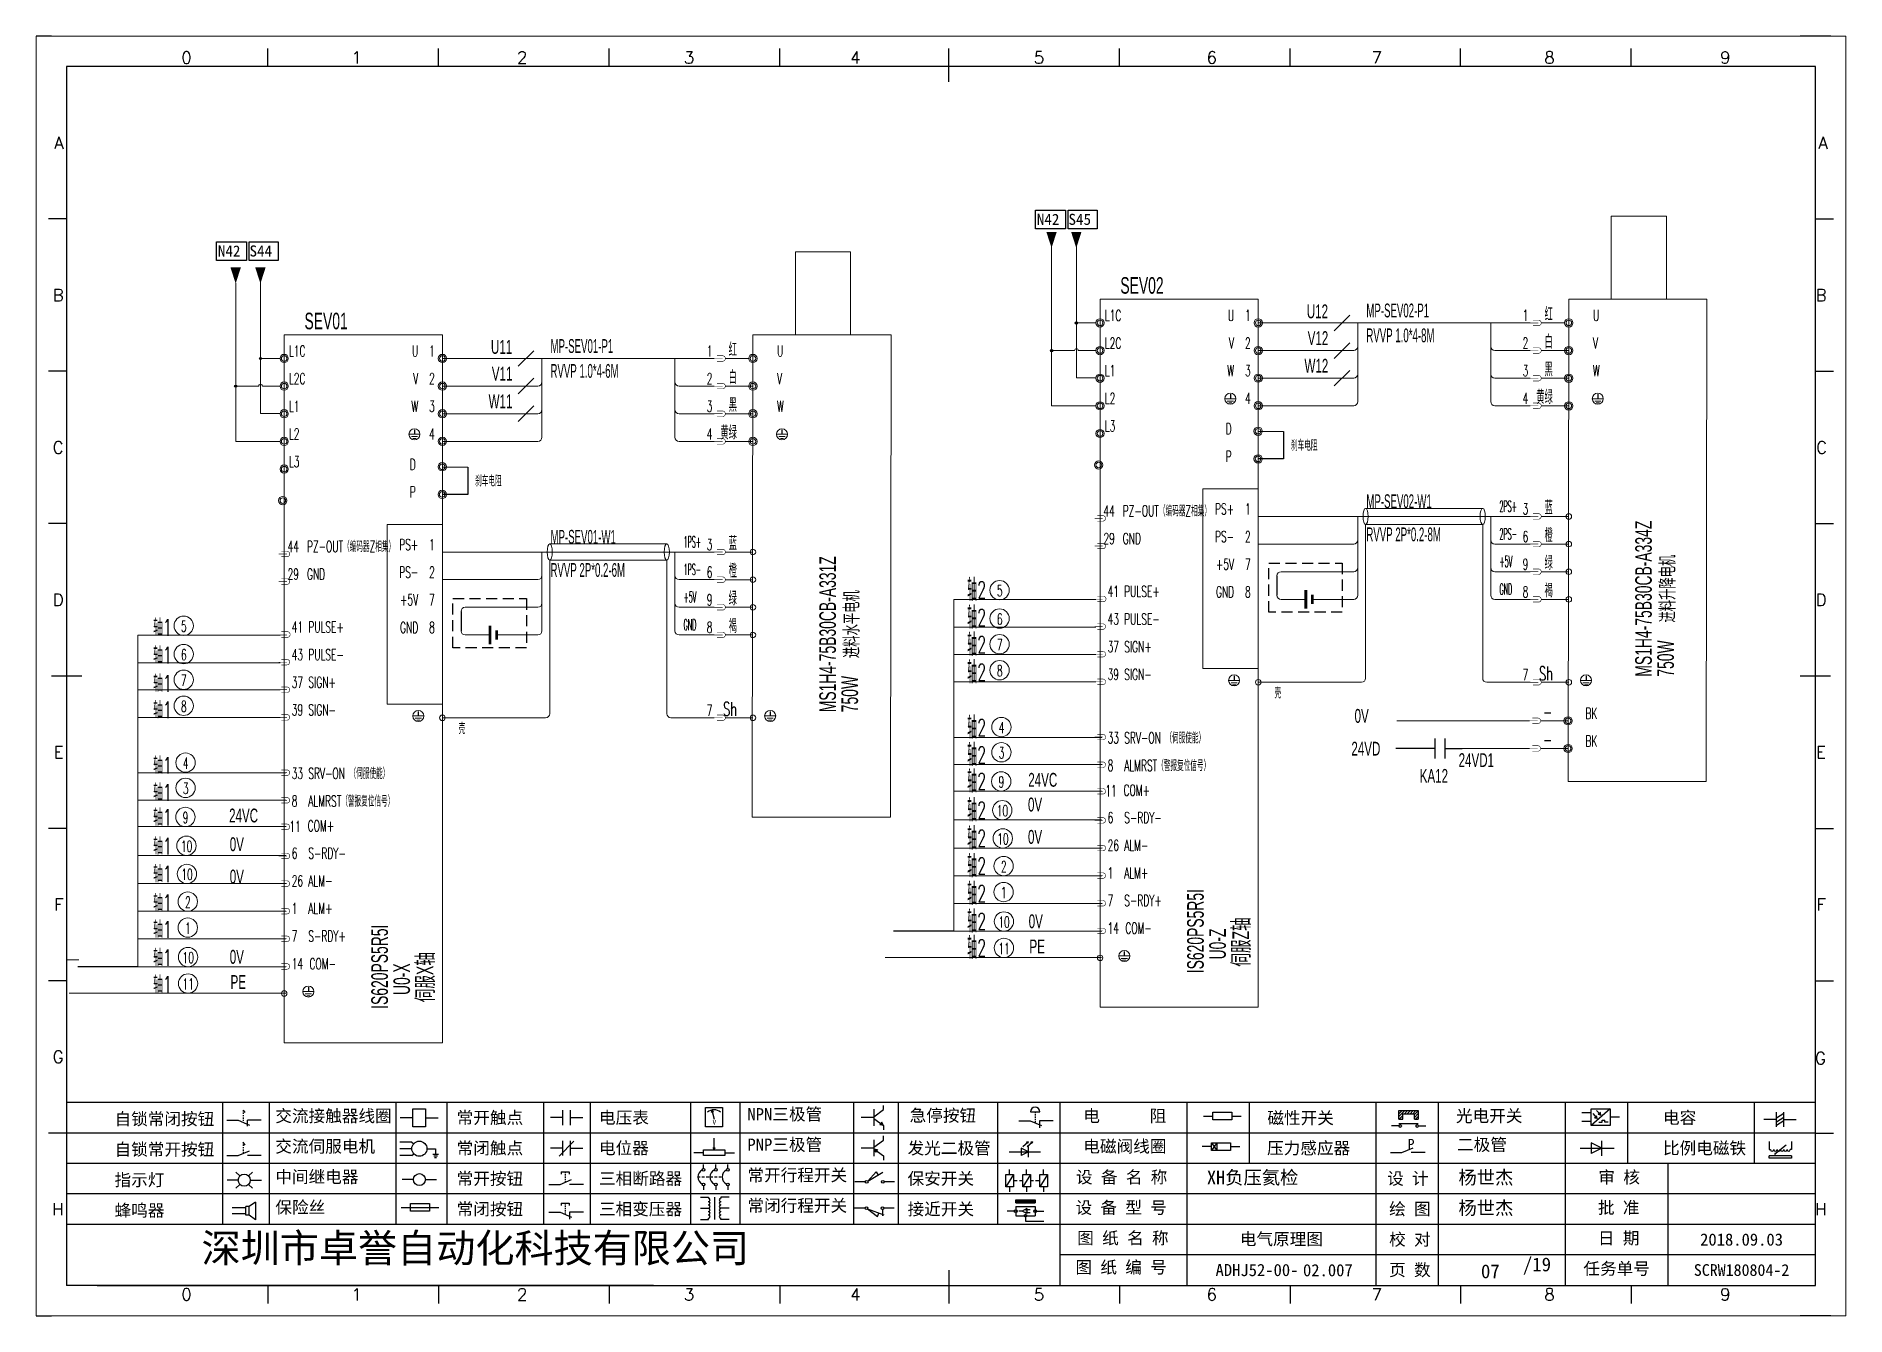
# Model space of a CAD drawing. Header units: millimetres. Extents: x 17734 to 28845, y 9358 to 11073.
# Drawn here: x 27762.9 to 28090.3, y 9546.7 to 9778.2 of the extents above; entities that cross this region are included whole.
import ezdxf
from ezdxf.enums import TextEntityAlignment as Align

# ---------------------------------------------------------------- set-up
doc = ezdxf.new("R2010")
doc.units = ezdxf.units.MM
doc.linetypes.add('DASHED', pattern=[0.75, 0.5, -0.25])
doc.layers.add('1', color=3, linetype='Continuous', lineweight=20)
doc.layers.add('Dimension', color=3, linetype='Continuous', lineweight=13)
for name, color, linetype in [('AE_BOR', 1, 'Continuous'), ('MISC', 2, 'Continuous'), ('SYMS', 7, 'Continuous')]:
    doc.layers.add(name, color=color, linetype=linetype)
doc.styles.get("Standard").update_dxf_attribs({"font": ''})
doc.styles.add('WD', font='romans.shx', dxfattribs={"bigfont": 'gbcbig.shx'})
doc.styles.add('样式 0', font='')
doc.styles.add('样式 8', font='arial.ttf')
doc.styles.add('汉字', font='')
doc.styles.get('Standard').set_extended_font_data('SimSun')
doc.styles.get('样式 0').set_extended_font_data('KaiTi_GB2312')
doc.styles.get('汉字').set_extended_font_data('新宋体')

msp = doc.modelspace()

# ---------------------------------------------------------------- texts
at = {"lineweight": 0, "style": 'WD', "width": 0.6}
for s, p in [('L1C', (27956.272, 9726.693)), ('1', (28031.868, 9726.701)), ('U', (28044.589, 9726.693)), ('L1C', (27808.644, 9720.256)), ('1', (27884.24, 9720.264)), ('U', (27896.961, 9720.256)), ('L2C', (27956.272, 9721.693)), ('2', (28031.868, 9721.701)), ('V', (28044.589, 9721.693)), ('L1', (27956.272, 9716.689)), ('3', (28031.868, 9716.697)), ('W', (28044.589, 9716.689)), ('L2C', (27808.644, 9715.256)), ('2', (27884.24, 9715.264)), ('V', (27896.961, 9715.256)), ('L1', (27808.644, 9710.252)), ('3', (27884.24, 9710.26)), ('W', (27896.961, 9710.252)), ('L2', (27956.272, 9711.689)), ('4', (28031.868, 9711.693)), ('L3', (27956.272, 9706.685)), ('L2', (27808.644, 9705.252)), ('4', (27884.24, 9705.256)), ('刹车电阻', (27989.953, 9703.197)), ('L3', (27808.644, 9700.248)), ('刹车电阻', (27842.325, 9696.76)), ('44', (27956.022, 9691.327)), ('PZ-OUT（编码器Z相集）', (27959.522, 9691.327)), ('3', (28031.868, 9691.681)), ('44', (27808.394, 9684.89)), ('PZ-OUT（编码器Z相集）', (27811.894, 9684.89)), ('3', (27884.24, 9685.244)), ('29', (27956.022, 9686.327)), ('GND', (27959.522, 9686.327)), ('6', (28031.868, 9686.677)), ('9', (28031.868, 9681.677)), ('29', (27808.394, 9679.89)), ('GND', (27811.894, 9679.89)), ('6', (27884.24, 9680.24)), ('9', (27884.24, 9675.24)), ('41', (27956.772, 9676.752)), ('PULSE+', (27959.772, 9676.752)), ('8', (28031.868, 9676.677)), ('43', (27956.772, 9671.752)), ('PULSE-', (27959.772, 9671.752)), ('41', (27809.144, 9670.315)), ('PULSE+', (27812.144, 9670.315)), ('8', (27884.24, 9670.24)), ('43', (27809.144, 9665.315)), ('PULSE-', (27812.144, 9665.315)), ('37', (27956.772, 9666.752)), ('SIGN+', (27959.772, 9666.752)), ('39', (27956.772, 9661.752)), ('SIGN-', (27959.772, 9661.752)), ('7', (28031.868, 9661.677)), ('37', (27809.144, 9660.315)), ('SIGN+', (27812.144, 9660.315)), ('39', (27809.144, 9655.315)), ('SIGN-', (27812.144, 9655.315)), ('7', (27884.24, 9655.24)), ('BK', (28043.237, 9654.693)), ('33', (27956.772, 9650.264)), ('SRV-ON （伺服使能）', (27959.772, 9650.264)), ('BK', (28043.237, 9649.689)), ('8', (27956.772, 9645.26)), ('ALMRST（警报复位信号） ', (27959.772, 9645.26)), ('33', (27809.144, 9643.827)), ('SRV-ON （伺服使能）', (27812.144, 9643.827)), ('8', (27809.144, 9638.823)), ('ALMRST（警报复位信号） ', (27812.144, 9638.823)), ('11', (27956.366, 9640.676)), ('COM+', (27959.661, 9640.786)), ('6', (27956.772, 9635.829)), ('S-RDY-', (27959.772, 9635.829)), ('11', (27808.738, 9634.24)), ('COM+', (27812.033, 9634.349)), ('6', (27809.144, 9629.392)), ('S-RDY-', (27812.144, 9629.392)), ('26', (27956.772, 9630.825)), ('ALM- ', (27959.772, 9630.825)), ('1', (27956.772, 9625.837)), ('ALM+', (27959.772, 9625.837)), ('26', (27809.144, 9624.388)), ('ALM- ', (27812.144, 9624.388)), ('1', (27809.144, 9619.4)), ('ALM+', (27812.144, 9619.4)), ('7', (27956.772, 9620.833)), ('S-RDY+', (27959.772, 9620.833)), ('14', (27956.772, 9615.833)), ('COM-', (27959.984, 9615.833)), ('7', (27809.144, 9614.396)), ('S-RDY+', (27812.144, 9614.396)), ('14', (27809.144, 9609.396)), ('COM-', (27812.356, 9609.396))]:
    msp.add_text(s, height=2, dxfattribs=at).set_placement(p)
for s, height, p in [('U', 2, (27979.664, 9726.693)), ('1', 2, (27982.664, 9726.701)), ('红', 2.5, (28037.333, 9726.693)), ('U', 2, (27832.036, 9720.256)), ('1', 2, (27835.036, 9720.264)), ('红', 2.5, (27889.705, 9720.256)), ('V', 2, (27979.664, 9721.693)), ('2', 2, (27982.664, 9721.701)), ('白', 2.5, (28037.333, 9721.693)), ('W', 2, (27979.664, 9716.693)), ('3', 2, (27982.664, 9716.697)), ('黑', 2.5, (28037.333, 9716.689)), ('V', 2, (27832.036, 9715.256)), ('2', 2, (27835.036, 9715.264)), ('白', 2.5, (27889.705, 9715.256)), ('W', 2, (27832.036, 9710.256)), ('3', 2, (27835.036, 9710.26)), ('黑', 2.5, (27889.705, 9710.252)), ('4', 2, (27982.664, 9711.693)), ('黄绿', 2.5, (28037.333, 9711.689)), ('4', 2, (27835.036, 9705.256)), ('黄绿', 2.5, (27889.705, 9705.252)), ('D', 2, (27979.223, 9706.186)), ('P', 2, (27979.223, 9701.186)), ('D', 2, (27831.595, 9699.749)), ('P', 2, (27831.595, 9694.749)), ('Sh', 2.5, (28037.333, 9661.673)), ('Sh', 2.5, (27889.705, 9655.236)), ('-', 2.5, (28037.216, 9654.693)), ('-', 2.5, (28037.216, 9649.693))]:
    msp.add_text(s, height=height, dxfattribs=at).set_placement(p, align=Align.RIGHT)
at = {"color": 6, "lineweight": 0, "style": 'WD', "width": 0.6}
for s, height, p in [('PS+', 2, (27979.664, 9691.677)), ('1', 2, (27982.664, 9691.677)), ('蓝', 2.5, (28037.333, 9691.673)), ('橙', 2.5, (28037.333, 9686.673)), ('PS+', 2, (27832.036, 9685.24)), ('1', 2, (27835.036, 9685.24)), ('蓝', 2.5, (27889.705, 9685.236)), ('PS-', 2, (27979.664, 9686.677)), ('2', 2, (27982.664, 9686.677)), ('橙', 2.5, (27889.705, 9680.236)), ('+5V', 2, (27979.664, 9681.677)), ('7', 2, (27982.664, 9681.677)), ('绿', 2.5, (28037.333, 9681.673)), ('PS-', 2, (27832.036, 9680.24)), ('2', 2, (27835.036, 9680.24)), ('褐', 2.5, (28037.333, 9676.673)), ('+5V', 2, (27832.036, 9675.24)), ('7', 2, (27835.036, 9675.24)), ('绿', 2.5, (27889.705, 9675.236)), ('GND', 2, (27979.664, 9676.673)), ('8', 2, (27982.664, 9676.673)), ('褐', 2.5, (27889.705, 9670.236)), ('GND', 2, (27832.036, 9670.236)), ('8', 2, (27835.036, 9670.236)), ('壳', 2, (27988.167, 9658.391)), ('壳', 2, (27840.539, 9651.954))]:
    msp.add_text(s, height=height, dxfattribs=at).set_placement(p, align=Align.RIGHT)
at = {"color": 6, "lineweight": 0, "style": 'WD', "width": 0.4}
for s, p in [('2PS+', (28027.666, 9692.173)), ('2PS-', (28027.666, 9687.173)), ('1PS+', (27880.038, 9685.736)), ('1PS-', (27880.038, 9680.736)), ('+5V', (28027.666, 9682.173)), ('+5V', (27880.038, 9675.736)), ('GND', (28027.666, 9677.173)), ('GND', (27880.038, 9670.736))]:
    msp.add_text(s, height=2, dxfattribs=at).set_placement(p)
at = {"lineweight": 0, "style": 'WD', "width": 0.6}
for s, height, p in [('轴', 4, (27932.27, 9678.222)), ('2', 3, (27933.993, 9678.052)), ('5', 2, (27937.25, 9677.887)), ('轴1', 3, (27785.725, 9671.393)), ('轴', 4, (27932.27, 9673.23)), ('2', 3, (27933.993, 9673.06)), ('6', 2, (27937.25, 9672.753)), ('5', 2, (27789.622, 9671.45)), ('轴', 4, (27932.27, 9668.313)), ('2', 3, (27933.993, 9668.143)), ('轴1', 3, (27785.725, 9666.382)), ('6', 2, (27789.622, 9666.316)), ('7', 2, (27937.25, 9668.116)), ('轴1', 3, (27785.725, 9661.258)), ('轴', 4, (27932.27, 9663.316)), ('2', 3, (27933.993, 9663.147)), ('8', 2, (27937.25, 9663.41)), ('7', 2, (27789.622, 9661.679)), ('轴1', 3, (27785.725, 9656.469)), ('8', 2, (27789.622, 9656.973)), ('轴', 4, (27932.27, 9653.296)), ('2', 3, (27933.993, 9653.127)), ('4', 2, (27937.585, 9653.122)), ('轴', 4, (27932.27, 9648.355)), ('轴1', 3, (27785.725, 9646.446)), ('4', 2, (27789.957, 9646.686)), ('2', 3, (27933.993, 9648.185)), ('3', 2, (27937.585, 9648.554)), ('轴1', 3, (27785.725, 9641.545)), ('轴', 4, (27932.27, 9643.575)), ('2', 3, (27933.993, 9643.405)), ('9', 2, (27937.549, 9643.287)), ('3', 2, (27789.957, 9642.117)), ('轴', 4, (27932.27, 9638.369)), ('轴1', 3, (27785.725, 9637.037)), ('9', 2, (27789.922, 9636.85)), ('2', 3, (27933.993, 9638.199)), ('10', 2, (27937.746, 9638.081)), ('轴1', 3, (27785.725, 9631.803)), ('轴', 4, (27932.27, 9633.272)), ('2', 3, (27933.993, 9633.103)), ('10', 2, (27937.831, 9632.984)), ('10', 2, (27790.118, 9631.644)), ('轴', 4, (27932.27, 9628.258)), ('轴1', 3, (27785.725, 9626.791)), ('10', 2, (27790.203, 9626.547)), ('2', 3, (27933.993, 9628.089)), ('2', 2, (27937.984, 9627.972)), ('轴', 4, (27932.27, 9623.251)), ('2', 3, (27933.993, 9623.081)), ('1', 2, (27937.984, 9623.266)), ('轴1', 3, (27785.725, 9621.556)), ('2', 2, (27790.356, 9621.536)), ('轴', 4, (27932.27, 9618.232)), ('轴1', 3, (27785.725, 9616.767)), ('1', 2, (27790.356, 9616.829)), ('2', 3, (27933.993, 9618.062)), ('10', 2, (27938.039, 9617.944)), ('轴', 4, (27932.27, 9613.444)), ('2', 3, (27933.993, 9613.274)), ('11', 2, (27938.039, 9613.156)), ('轴1', 3, (27785.725, 9611.644)), ('10', 2, (27790.411, 9611.507)), ('轴1', 3, (27785.725, 9606.816)), ('11', 2, (27790.411, 9606.719))]:
    msp.add_text(s, height=height, dxfattribs=at).set_placement(p, align=Align.MIDDLE)
at = {"color": 0, "lineweight": -2, "char_height": 2.205}
for s, insert, width, attachment_point in [('电气原理图', (27988.212, 9560.475), 34.2306, 5), ('02.007', (27992.127, 9556.049), 5.72397, 1)]:
    msp.add_mtext(s, dxfattribs=dict(at, insert=insert, width=width, attachment_point=attachment_point))
at = {"color": 0, "linetype": 'ByBlock', "lineweight": -2, "insert": (28026.027, 9554.725), "char_height": 2.5, "width": 5.1278, "attachment_point": 5}
msp.add_mtext('07', dxfattribs=at)
at = {"layer": 'Dimension', "lineweight": 0, "style": '样式 8', "width": 0.6}
for s, height, p in [('SEV02', 3, (27959.078, 9731.626)), ('SEV01', 3, (27811.45, 9725.189)), ('24VD', 2.5, (28000.887, 9648.053)), ('24VD1', 2.5, (28020.286, 9645.987)), ('24VC', 2.5, (27942.42, 9642.42)), ('KA12', 2.5, (28013.249, 9643.129)), ('0V', 2.5, (27942.365, 9637.949)), ('24VC', 2.5, (27797.813, 9635.966)), ('0V', 2.5, (27942.365, 9632.094)), ('0V', 2.5, (27797.928, 9630.769)), ('0V', 2.5, (27797.928, 9624.914)), ('0V', 2.5, (27942.49, 9616.828)), ('PE', 2.5, (27942.633, 9612.269)), ('0V', 2.5, (27797.928, 9610.394)), ('PE', 2.5, (27798.07, 9605.835))]:
    msp.add_text(s, height=height, dxfattribs=at).set_placement(p)
for s, p in [('U12', (27996.66, 9727.182)), ('U11', (27849.032, 9720.746)), ('V12', (27996.702, 9722.343)), ('W12', (27996.702, 9717.343)), ('V11', (27849.074, 9715.906)), ('W11', (27849.074, 9710.906))]:
    msp.add_text(s, height=2.5, dxfattribs=at).set_placement(p, align=Align.RIGHT)
at = {"layer": 'Dimension', "color": 3, "lineweight": 0, "style": '样式 8'}
for s, width, p in [('MP-SEV02-P1', 0.5, (28003.592, 9727.343)), ('MP-SEV01-P1', 0.5, (27855.964, 9720.906)), ('MP-SEV02-W1', 0.5, (28003.592, 9692.827)), ('MP-SEV01-W1', 0.5, (27855.964, 9686.39)), ('0V', 0.6, (28001.46, 9653.988))]:
    msp.add_text(s, height=2.5, dxfattribs=dict(at, width=width)).set_placement(p)
at = {"layer": 'Dimension', "color": 1, "lineweight": 0, "style": '样式 8', "width": 0.5}
for s, p in [('RVVP 1.0*4-8M', (28003.592, 9725.343)), ('RVVP 1.0*4-6M', (27855.964, 9718.906)), ('RVVP 2P*0.2-8M', (28003.592, 9689.327)), ('RVVP 2P*0.2-6M', (27855.964, 9682.89))]:
    msp.add_text(s, height=2.5, dxfattribs=at).set_placement(p, align=Align.TOP_LEFT)
at = {"layer": 'Dimension', "color": 6, "lineweight": 0, "style": '样式 8', "width": 0.6}
for s, p in [('MS1H4-75B30CB-A334Z', (28055.238, 9662.334)), ('MS1H4-75B30CB-A331Z', (27907.611, 9655.897)), ('IS620PS5R5I', (27974.166, 9608.672)), ('IS620PS5R5I', (27826.539, 9602.235))]:
    msp.add_text(s, height=3, rotation=90, dxfattribs=at).set_placement(p)
at = {"layer": 'Dimension', "color": 3, "lineweight": 0, "style": '样式 8', "width": 0.6}
for s, p in [('进料升降电机', (28059.273, 9672.134)), ('进料水平电机', (27911.645, 9665.697))]:
    msp.add_text(s, height=2.5, rotation=90, dxfattribs=at).set_placement(p)
at = {"layer": 'Dimension', "lineweight": 0, "style": '样式 8', "width": 0.6}
for s, p in [('750W', (28059.238, 9662.334)), ('750W', (27911.611, 9655.897)), ('伺服Z轴', (27982.363, 9609.88)), ('U0-Z', (27978.166, 9611.172)), ('伺服X轴', (27834.736, 9603.443)), ('U0-X', (27830.539, 9604.735))]:
    msp.add_text(s, height=3, rotation=90, dxfattribs=at).set_placement(p)
at = {"layer": 'MISC', "color": 3, "char_height": 2, "width": 5.01683, "attachment_point": 1, "style": '样式 0'}
for s, insert in [('N42', (27943.968, 9746.081)), ('S45', (27949.693, 9746.081)), ('N42', (27795.781, 9740.358)), ('S44', (27801.505, 9740.358))]:
    msp.add_mtext(s, dxfattribs=dict(at, insert=insert))

# ---------------------------------------------------------------- blocks, each defined once
blk = doc.blocks.new('磁性开关')
at = {"linetype": 'ByBlock'}
h = blk.add_hatch(dxfattribs=at)
h.set_pattern_fill('ANSI31', color=256, scale=0.1, style=0)
h.paths.add_polyline_path([(-1910.88, -776.69), (-1910.88, -775.29), (-1907.69, -775.29), (-1907.69, -776.69), (-1908.31, -776.69), (-1908.31, -775.79), (-1910.25, -775.79), (-1910.25, -776.69)])
for p, q in [((-1910.91, -777.81), (-1912.09, -777.81)), ((-1910.88, -776.69), (-1910.88, -775.29)), ((-1910.88, -775.29), (-1907.69, -775.29)), ((-1910.88, -776.69), (-1910.25, -776.69)), ((-1910.88, -777.39), (-1907.69, -777.39)), ((-1910.25, -776.69), (-1910.25, -775.79)), ((-1910.25, -775.79), (-1908.31, -775.79)), ((-1908.31, -776.69), (-1908.31, -775.79)), ((-1908.31, -776.69), (-1907.69, -776.69)), ((-1907.69, -775.29), (-1907.69, -776.69)), ((-1907.66, -777.81), (-1906.48, -777.81))]:
    blk.add_line(p, q, dxfattribs=at)
for centre in [(-1910.68, -777.81), (-1907.88, -777.81)]:
    blk.add_circle(centre, 0.225, dxfattribs=at)
blk = doc.blocks.new('*U8')
at = {"linetype": 'ByBlock'}
for p, q in [((-1909.23, -780.45), (-1909.23, -780.67)), ((-1909.23, -780.45), (-1908.92, -780.84)), ((-1909.23, -780.84), (-1909.23, -781.05)), ((-1911.92, -782.07), (-1910.06, -782.07)), ((-1910.06, -782.07), (-1908.18, -782.88)), ((-1909.23, -781.23), (-1909.23, -781.44)), ((-1909.23, -781.61), (-1909.23, -781.83)), ((-1909.23, -782), (-1909.23, -782.21)), ((-1909.23, -782.38), (-1909.23, -782.43)), ((-1908.52, -783.07), (-1908.52, -782.07)), ((-1906.25, -782.07), (-1908.52, -782.07))]:
    blk.add_line(p, q, dxfattribs=at)
blk = doc.blocks.new('*U11')
at = {"linetype": 'ByBlock'}
for p, q in [((-1911.92, -792.89), (-1910.06, -792.89)), ((-1910.06, -792.89), (-1908.18, -792.08)), ((-1908.88, -791.17), (-1909.23, -790.71)), ((-1909.23, -790.71), (-1909.23, -790.92)), ((-1909.23, -791.09), (-1909.23, -791.31)), ((-1909.23, -791.48), (-1909.23, -791.69)), ((-1909.23, -791.86), (-1909.23, -792.08)), ((-1909.23, -792.25), (-1909.23, -792.47)), ((-1906.25, -792.89), (-1908.52, -792.89))]:
    blk.add_line(p, q, dxfattribs=at)
blk = doc.blocks.new('蜂鸣器')
at = {"linetype": 'ByBlock'}
for p, q in [((-1907.17, -795.53), (-1908.25, -796.26)), ((-1907.17, -795.53), (-1907.17, -798.41)), ((-1908.8, -796.48), (-1911.01, -796.48)), ((-1908.8, -797.46), (-1911.01, -797.46)), ((-1908.25, -796.26), (-1908.8, -796.26)), ((-1908.8, -797.68), (-1908.8, -796.26)), ((-1908.25, -797.68), (-1908.8, -797.68)), ((-1908.25, -797.68), (-1908.25, -796.26)), ((-1907.17, -798.41), (-1908.25, -797.68))]:
    blk.add_line(p, q, dxfattribs=at)
blk = doc.blocks.new('指示灯')
at = {"linetype": 'ByBlock'}
for p, q in [((-1854.25, -776.92), (-1856.06, -776.92)), ((-1854.62, -775.59), (-1853.97, -776.23)), ((-1854.62, -778.25), (-1853.97, -777.61)), ((-1851.9, -775.59), (-1852.54, -776.23)), ((-1851.9, -778.25), (-1852.54, -777.61)), ((-1852.26, -776.92), (-1850.45, -776.92))]:
    blk.add_line(p, q, dxfattribs=at)
blk.add_circle((-1853.26, -776.92), 0.992, dxfattribs=at)
blk = doc.blocks.new('光电开关')
at = {"linetype": 'ByBlock'}
h = blk.add_hatch(dxfattribs=at)
h.set_pattern_fill('ANSI31', color=256, scale=0.01, style=0)
h.set_pattern_definition([(45, (0.172267, 0), (-0.0224506403, 0.0224506403), [])])
h.paths.add_polyline_path([(-1882.44, -776.34), (-1882.5, -775.91), (-1882.68, -776.07)])
h.paths.add_polyline_path([(-1882.86, -776.23), (-1882.44, -776.34), (-1882.68, -776.07)])
h.paths.add_polyline_path([(-1883.05, -776.88), (-1883.11, -776.45), (-1883.29, -776.61)])
h.paths.add_polyline_path([(-1883.47, -776.77), (-1883.05, -776.88), (-1883.29, -776.61)])
for p, q in [((-1884.01, -775.96), (-1885.56, -775.96)), ((-1884.01, -777.39), (-1885.56, -777.39)), ((-1880.91, -775.3), (-1884.01, -778.05)), ((-1883.75, -776.09), (-1883.05, -776.88)), ((-1883.11, -776.45), (-1883.47, -776.77)), ((-1883.05, -776.88), (-1883.47, -776.77)), ((-1883.14, -775.55), (-1882.44, -776.34)), ((-1883.05, -776.88), (-1883.11, -776.45)), ((-1882.5, -775.91), (-1882.86, -776.23)), ((-1882.44, -776.34), (-1882.86, -776.23)), ((-1882.78, -777.47), (-1882.23, -777.47)), ((-1882.44, -776.34), (-1882.5, -775.91)), ((-1882.23, -777.47), (-1882.23, -777.14)), ((-1882.23, -777.14), (-1881.78, -777.14)), ((-1881.78, -777.47), (-1881.78, -777.14)), ((-1881.23, -777.47), (-1881.78, -777.47)), ((-1879.37, -776.67), (-1880.91, -776.67))]:
    blk.add_line(p, q, dxfattribs=at)
blk.add_lwpolyline([(-1884.01, -775.3), (-1880.91, -775.3), (-1880.91, -778.05), (-1884.01, -778.05)], close=True, dxfattribs=at)
blk = doc.blocks.new('交流接触器线圈')
at = {"linetype": 'ByBlock'}
for p, q in [((-1880.82, -781.77), (-1882.87, -781.77)), ((-1878.72, -781.77), (-1876.67, -781.77))]:
    blk.add_line(p, q, dxfattribs=at)
blk.add_lwpolyline([(-1880.82, -780.28), (-1878.72, -780.28), (-1878.72, -783.26), (-1880.82, -783.26)], close=True, dxfattribs=at)
blk = doc.blocks.new('交流伺服电机')
at = {"linetype": 'ByBlock'}
for p, q in [((-1880.97, -785.75), (-1882.94, -785.75)), ((-1880.97, -786.85), (-1882.94, -786.85)), ((-1880.97, -785.75), (-1880.65, -786.03)), ((-1878.49, -786.85), (-1877.07, -786.85)), ((-1877.07, -786.85), (-1877.07, -787.72)), ((-1880.97, -787.94), (-1882.94, -787.94)), ((-1880.97, -787.94), (-1880.65, -787.67)), ((-1877.54, -787.72), (-1876.59, -787.72)), ((-1877.38, -788.01), (-1876.75, -788.01)), ((-1877.23, -788.29), (-1876.9, -788.29))]:
    blk.add_line(p, q, dxfattribs=at)
blk.add_circle((-1879.73, -786.85), 1.24, dxfattribs=at)
blk = doc.blocks.new('中间继电器')
at = {"linetype": 'ByBlock'}
for p, q in [((-1880.72, -791.92), (-1882.54, -791.92)), ((-1878.74, -791.92), (-1876.92, -791.92))]:
    blk.add_line(p, q, dxfattribs=at)
blk.add_circle((-1879.73, -791.92), 0.992, dxfattribs=at)
blk = doc.blocks.new('保险丝')
at = {"linetype": 'ByBlock'}
blk.add_line((-1882.72, -796.49), (-1876.55, -796.49), dxfattribs=at)
blk.add_lwpolyline([(-1881.2, -795.86), (-1878.06, -795.86), (-1878.06, -797.12), (-1881.2, -797.12)], close=True, dxfattribs=at)
blk = doc.blocks.new('常开按钮')
at = {"linetype": 'ByBlock'}
for p, q in [((-1910.06, -787.73), (-1908.18, -786.93)), ((-1909.9, -785.68), (-1908.56, -785.68)), ((-1909.9, -785.68), (-1909.9, -786.07)), ((-1909.23, -785.68), (-1909.23, -785.89)), ((-1909.23, -786.06), (-1909.23, -786.28)), ((-1909.23, -786.45), (-1909.23, -786.67)), ((-1909.23, -786.84), (-1909.23, -787.05)), ((-1908.56, -785.68), (-1908.56, -786.07)), ((-1911.92, -787.73), (-1910.06, -787.73)), ((-1909.23, -787.22), (-1909.23, -787.38)), ((-1906.25, -787.73), (-1908.52, -787.73))]:
    blk.add_line(p, q, dxfattribs=at)
blk = doc.blocks.new('常开触点')
at = {"linetype": 'ByBlock'}
for p, q in [((-1853.82, -782.99), (-1853.82, -780.56)), ((-1852.6, -782.99), (-1852.6, -780.56)), ((-1853.82, -781.77), (-1855.88, -781.77)), ((-1852.6, -781.77), (-1850.55, -781.77))]:
    blk.add_line(p, q, dxfattribs=at)
blk = doc.blocks.new('常闭触点')
at = {"linetype": 'ByBlock'}
for p, q in [((-1853.82, -786.77), (-1855.88, -786.77)), ((-1852.01, -785.66), (-1854.43, -788.1)), ((-1853.82, -787.99), (-1853.82, -785.56)), ((-1852.6, -787.99), (-1852.6, -785.56)), ((-1852.6, -786.77), (-1850.55, -786.77))]:
    blk.add_line(p, q, dxfattribs=at)
blk = doc.blocks.new('常闭按钮')
at = {"linetype": 'ByBlock'}
for p, q in [((-1856.13, -792.28), (-1854.28, -792.28)), ((-1854.28, -792.28), (-1852.4, -793.09)), ((-1854.11, -790.83), (-1852.77, -790.83)), ((-1854.11, -790.83), (-1854.11, -791.22)), ((-1853.44, -790.83), (-1853.44, -791.04)), ((-1853.44, -791.21), (-1853.44, -791.43)), ((-1853.44, -791.6), (-1853.44, -791.82)), ((-1853.44, -791.99), (-1853.44, -792.2)), ((-1853.44, -792.37), (-1853.44, -792.53)), ((-1852.77, -790.83), (-1852.77, -791.22)), ((-1850.47, -792.28), (-1852.73, -792.28)), ((-1852.73, -792.28), (-1852.73, -793.43))]:
    blk.add_line(p, q, dxfattribs=at)
blk = doc.blocks.new('电磁阀线圈')
at = {"linetype": 'ByBlock'}
for p, q in [((-1854.61, -795.92), (-1853.75, -797.16)), ((-1853.75, -795.92), (-1854.61, -797.16)), ((-1853.75, -795.92), (-1853.75, -797.16)), ((-1854.61, -796.54), (-1856.17, -796.54)), ((-1851.53, -796.54), (-1849.97, -796.54))]:
    blk.add_line(p, q, dxfattribs=at)
blk.add_lwpolyline([(-1854.61, -795.92), (-1851.53, -795.92), (-1851.53, -797.16), (-1854.61, -797.16)], close=True, dxfattribs=at)
blk = doc.blocks.new('电压表')
at = {"linetype": 'ByBlock'}
for p, q in [((-1814.84, -780.75), (-1814.91, -781.13)), ((-1814.6, -781.05), (-1814.91, -781.13)), ((-1814.84, -780.75), (-1814.46, -782.26)), ((-1814.84, -780.75), (-1814.6, -781.05))]:
    blk.add_line(p, q, dxfattribs=at)
blk.add_lwpolyline([(-1815.84, -780.34), (-1813.07, -780.34), (-1813.07, -783.49), (-1815.84, -783.49)], close=True, dxfattribs=at)
blk.add_arc((-1814.46, -782.26), 1.56, 46.8313, 133.1687, dxfattribs=at)
at = {"linetype": 'ByBlock', "insert": (-1814.7, -782.39), "char_height": 0.75, "width": 0.6768, "attachment_point": 1}
blk.add_mtext('V', dxfattribs=at)
blk = doc.blocks.new('电位器')
at = {"linetype": 'ByBlock'}
for p, q in [((-1814.45, -787.3), (-1814.62, -786.96)), ((-1814.62, -786.96), (-1814.27, -786.96)), ((-1814.45, -787.3), (-1814.45, -785.39)), ((-1814.45, -787.3), (-1814.27, -786.96)), ((-1816.21, -787.75), (-1817.79, -787.75)), ((-1812.68, -787.75), (-1811.1, -787.75))]:
    blk.add_line(p, q, dxfattribs=at)
blk.add_lwpolyline([(-1816.21, -787.3), (-1812.68, -787.3), (-1812.68, -788.2), (-1816.21, -788.2)], close=True, dxfattribs=at)
blk = doc.blocks.new('三相断路器')
at = {"linetype": 'ByBlock'}
for p, q in [((-1816.17, -790.33), (-1816.17, -789.7)), ((-1814.17, -790.33), (-1814.17, -789.7)), ((-1812.18, -790.33), (-1812.18, -789.7)), ((-1817.14, -791.74), (-1816.72, -791.74)), ((-1816.45, -791.74), (-1816.03, -791.74)), ((-1815.76, -791.74), (-1815.34, -791.74)), ((-1815.07, -791.74), (-1814.65, -791.74)), ((-1814.38, -791.74), (-1813.96, -791.74)), ((-1813.69, -791.74), (-1813.27, -791.74)), ((-1816.17, -793.19), (-1816.17, -793.83)), ((-1814.17, -793.19), (-1814.17, -793.83)), ((-1812.18, -793.19), (-1812.18, -793.83))]:
    blk.add_line(p, q, dxfattribs=at)
for centre in [(-1816.17, -790.55), (-1816.17, -792.98), (-1814.17, -790.55), (-1814.17, -792.98), (-1812.18, -790.55), (-1812.18, -792.98)]:
    blk.add_circle(centre, 0.219, dxfattribs=at)
for centre in [(-1815.81, -791.74), (-1813.82, -791.74), (-1811.83, -791.74)]:
    blk.add_arc(centre, 1.32, 115.5791, 244.4209, dxfattribs=at)
blk = doc.blocks.new('三相变压器')
at = {"linetype": 'ByBlock'}
for p, q in [((-1816.69, -795.03), (-1815.37, -795.03)), ((-1815.37, -795.03), (-1815.37, -795.24)), ((-1814.34, -798.7), (-1814.34, -795.04)), ((-1812, -795.03), (-1813.32, -795.03)), ((-1813.32, -795.03), (-1813.32, -795.24)), ((-1816.69, -796.87), (-1815.37, -796.87)), ((-1816.69, -798.71), (-1815.37, -798.71)), ((-1815.37, -798.71), (-1815.37, -798.5)), ((-1812, -796.87), (-1813.32, -796.87)), ((-1813.32, -798.71), (-1813.32, -798.5)), ((-1812, -798.71), (-1813.32, -798.71))]:
    blk.add_line(p, q, dxfattribs=at)
for centre, start, end in [((-1815.37, -795.51), 270, 90), ((-1815.37, -796.06), 270, 90), ((-1813.32, -795.51), 90, 270), ((-1813.32, -796.06), 90, 270), ((-1815.37, -796.6), 270, 90), ((-1815.37, -797.14), 270, 90), ((-1815.37, -797.68), 270, 90), ((-1815.37, -798.23), 270, 90), ((-1813.32, -796.6), 90, 270), ((-1813.32, -797.14), 90, 270), ((-1813.32, -797.68), 90, 270), ((-1813.32, -798.23), 90, 270)]:
    blk.add_arc(centre, 0.271, start, end, dxfattribs=at)
blk = doc.blocks.new('压力感应器')
at = {"linetype": 'ByBlock'}
for p, q in [((-1817.44, -777.73), (-1815.59, -777.73)), ((-1815.59, -777.73), (-1813.71, -776.93)), ((-1811.78, -777.73), (-1814.05, -777.73))]:
    blk.add_line(p, q, dxfattribs=at)
at = {"linetype": 'ByBlock', "insert": (-1814.65, -775.48), "char_height": 1.68, "width": 1.2242, "attachment_point": 1}
blk.add_mtext('{\\fNSimSun|b0|i0|c134|p49;P}', dxfattribs=at)
blk = doc.blocks.new('二极管')
at = {"linetype": 'ByBlock'}
for p, q in [((-1787.52, -776.77), (-1781.92, -776.77)), ((-1783.97, -776.77), (-1785.69, -775.9)), ((-1785.69, -775.9), (-1785.69, -777.65)), ((-1783.97, -776.77), (-1785.69, -777.65)), ((-1783.97, -777.99), (-1783.97, -775.56))]:
    blk.add_line(p, q, dxfattribs=at)
blk = doc.blocks.new('NPN三极管')
at = {"linetype": 'ByBlock'}
for p, q in [((-1785.73, -780.61), (-1785.73, -783.32)), ((-1785.73, -781.82), (-1784.15, -780.66)), ((-1784.15, -780.66), (-1784.15, -779.98)), ((-1785.73, -781.97), (-1787.81, -781.97)), ((-1785.73, -782.11), (-1784.15, -783.27)), ((-1784.41, -782.73), (-1784.74, -783.18)), ((-1784.15, -783.27), (-1784.74, -783.18)), ((-1784.15, -783.27), (-1784.41, -782.73)), ((-1784.15, -783.27), (-1784.15, -783.96))]:
    blk.add_line(p, q, dxfattribs=at)
blk = doc.blocks.new('PNP三极管')
at = {"linetype": 'ByBlock'}
for p, q in [((-1784.9, -786.74), (-1786.98, -786.74)), ((-1784.9, -785.38), (-1784.9, -788.09)), ((-1784.9, -786.59), (-1783.32, -785.43)), ((-1784.9, -786.88), (-1783.32, -788.04)), ((-1784.9, -786.88), (-1784.31, -786.97)), ((-1784.9, -786.88), (-1784.64, -787.42)), ((-1784.31, -786.97), (-1784.64, -787.42)), ((-1783.32, -785.43), (-1783.32, -784.75)), ((-1783.32, -788.04), (-1783.32, -788.73))]:
    blk.add_line(p, q, dxfattribs=at)
blk = doc.blocks.new('常开行程开关')
at = {"linetype": 'ByBlock'}
for p, q in [((-1786.29, -792.3), (-1788.01, -792.3)), ((-1785.89, -792.17), (-1784.52, -790.62)), ((-1785.89, -792.17), (-1783.43, -790.72)), ((-1784.52, -790.62), (-1784.19, -791.17)), ((-1781.48, -792.3), (-1783.21, -792.3))]:
    blk.add_line(p, q, dxfattribs=at)
for centre in [(-1786.07, -792.3), (-1783.42, -792.3)]:
    blk.add_circle(centre, 0.219, dxfattribs=at)
blk = doc.blocks.new('常闭行程开关')
at = {"linetype": 'ByBlock'}
for p, q in [((-1786.34, -796.62), (-1788.07, -796.62)), ((-1785.93, -796.72), (-1783.25, -797.7)), ((-1785.93, -796.72), (-1784.3, -798)), ((-1784.3, -798), (-1784.08, -797.4)), ((-1783.48, -796.84), (-1783.48, -797.85)), ((-1781.54, -796.62), (-1783.26, -796.62))]:
    blk.add_line(p, q, dxfattribs=at)
for centre in [(-1786.12, -796.62), (-1783.48, -796.62)]:
    blk.add_circle(centre, 0.219, dxfattribs=at)
blk = doc.blocks.new('电容')
at = {"linetype": 'ByBlock'}
for p, q in [((-1756.08, -782.99), (-1756.08, -780.56)), ((-1754.86, -780.79), (-1756.08, -781.55)), ((-1754.86, -782.99), (-1754.86, -780.56)), ((-1756.08, -781.77), (-1758.13, -781.77)), ((-1754.86, -781.44), (-1756.08, -782.2)), ((-1754.86, -781.99), (-1756.08, -782.75)), ((-1754.86, -781.77), (-1752.81, -781.77))]:
    blk.add_line(p, q, dxfattribs=at)
blk = doc.blocks.new('发光二极管')
at = {"linetype": 'ByBlock'}
for p, q in [((-1758.01, -786.77), (-1752.89, -786.77)), ((-1754.84, -786.77), (-1756.04, -786.16)), ((-1756.04, -786.16), (-1756.04, -787.39)), ((-1754.84, -786.77), (-1756.04, -787.39)), ((-1755.78, -785.92), (-1754.89, -785.14)), ((-1754.89, -785.14), (-1755.2, -785.22)), ((-1755.2, -785.22), (-1755.01, -785.43)), ((-1755.08, -785.92), (-1754.18, -785.14)), ((-1754.89, -785.14), (-1755.01, -785.43)), ((-1754.84, -787.63), (-1754.84, -785.92)), ((-1754.18, -785.14), (-1754.49, -785.22)), ((-1754.49, -785.22), (-1754.31, -785.43)), ((-1754.18, -785.14), (-1754.31, -785.43))]:
    blk.add_line(p, q, dxfattribs=at)
blk = doc.blocks.new('比例电磁阀')
at = {"linetype": 'ByBlock'}
for p, q in [((-1757.26, -775.38), (-1757.26, -776.71)), ((-1757.26, -776.71), (-1757.05, -776.71)), ((-1753.6, -777.73), (-1757.25, -777.73)), ((-1757.25, -778.13), (-1757.25, -777.73)), ((-1753.6, -778.13), (-1757.25, -778.13)), ((-1754.5, -775.98), (-1756.35, -777.44)), ((-1756.35, -777.44), (-1756.25, -777.25)), ((-1756.35, -777.44), (-1756.15, -777.38)), ((-1756.15, -777.38), (-1756.25, -777.25)), ((-1753.58, -776.71), (-1753.8, -776.71)), ((-1753.6, -777.73), (-1753.6, -778.13)), ((-1753.58, -775.38), (-1753.58, -776.71))]:
    blk.add_line(p, q, dxfattribs=at)
for centre in [(-1756.78, -776.71), (-1756.24, -776.71), (-1755.7, -776.71), (-1755.15, -776.71), (-1754.61, -776.71), (-1754.07, -776.71)]:
    blk.add_arc(centre, 0.271, 180, 0, dxfattribs=at)
blk = doc.blocks.new('保安开关')
at = {"linetype": 'ByBlock'}
for p, q in [((-1757.96, -790.79), (-1757.96, -789.97)), ((-1755.17, -790.79), (-1755.17, -789.97)), ((-1752.39, -790.79), (-1752.39, -789.97)), ((-1757.33, -790.79), (-1758.6, -792.81)), ((-1757.96, -792.81), (-1757.96, -793.62)), ((-1757.33, -791.8), (-1756.72, -791.8)), ((-1756.35, -791.8), (-1755.89, -791.8)), ((-1754.54, -790.79), (-1755.81, -792.81)), ((-1755.17, -792.81), (-1755.17, -793.62)), ((-1754.52, -791.8), (-1754.06, -791.8)), ((-1753.69, -791.8), (-1753.08, -791.8)), ((-1751.75, -790.79), (-1753.02, -792.81)), ((-1752.39, -792.81), (-1752.39, -793.62))]:
    blk.add_line(p, q, dxfattribs=at)
for points in [[(-1758.6, -790.79), (-1757.33, -790.79), (-1757.33, -792.81), (-1758.6, -792.81)], [(-1755.81, -790.79), (-1754.54, -790.79), (-1754.54, -792.81), (-1755.81, -792.81)], [(-1753.02, -790.79), (-1751.75, -790.79), (-1751.75, -792.81), (-1753.02, -792.81)]]:
    blk.add_lwpolyline(points, close=True, dxfattribs=at)
blk = doc.blocks.new('接近开关')
at = {"linetype": 'ByBlock'}
h = blk.add_hatch(dxfattribs=at)
h.set_pattern_fill('ANSI31', color=256, scale=0.01, style=0)
h.set_pattern_definition([(45, (-89.131516, -30.795668), (-0.0224506403, 0.0224506403), [])])
h.paths.add_polyline_path([(-1516.96, -1123.35), (-1516.96, -1122.85), (-1513.76, -1122.85), (-1513.76, -1123.35)])
for p, q in [((-1517.18, -1124.71), (-1518.36, -1124.71)), ((-1516.96, -1123.35), (-1516.96, -1122.85)), ((-1516.96, -1122.85), (-1513.76, -1122.85)), ((-1516.96, -1123.35), (-1513.76, -1123.35)), ((-1516.96, -1123.95), (-1513.76, -1123.95)), ((-1516.96, -1123.95), (-1516.96, -1125.47)), ((-1516.96, -1125.47), (-1513.76, -1125.47)), ((-1515.91, -1124.71), (-1516.45, -1124.71)), ((-1515.11, -1124.31), (-1515.91, -1124.71)), ((-1515.11, -1125.11), (-1515.91, -1124.71)), ((-1515.33, -1124.53), (-1515.17, -1124.53)), ((-1515.33, -1124.88), (-1515.17, -1124.88)), ((-1515.25, -1124.45), (-1515.25, -1124.61)), ((-1515.11, -1124.31), (-1515.11, -1125.11)), ((-1515.11, -1124.48), (-1514.58, -1124.48)), ((-1515.11, -1124.94), (-1514.58, -1124.94)), ((-1513.76, -1122.85), (-1513.76, -1123.35)), ((-1513.76, -1123.95), (-1513.76, -1125.47)), ((-1513.54, -1124.71), (-1512.36, -1124.71)), ((-1515.36, -1125.69), (-1515.36, -1126.36)), ((-1515.36, -1126.36), (-1512.36, -1126.36))]:
    blk.add_line(p, q, dxfattribs=at)
for centre in [(-1516.96, -1124.71), (-1515.36, -1125.47), (-1513.76, -1124.71)]:
    blk.add_circle(centre, 0.225, dxfattribs=at)
blk = doc.blocks.new('电阻')
at = {"linetype": 'ByBlock'}
for p, q in [((-3.09, 0), (-1.57, 0)), ((1.57, 0), (3.09, 0))]:
    blk.add_line(p, q, dxfattribs=at)
blk.add_lwpolyline([(-1.57, 0.63), (1.57, 0.63), (1.57, -0.63), (-1.57, -0.63)], close=True, dxfattribs=at)
blk = doc.blocks.new('急停按钮')
at = {"linetype": 'ByBlock'}
for p, q in [((-1.86, 0), (0, 0)), ((0, 0), (1.88, -0.81)), ((0.06, 1.45), (1.61, 1.45)), ((0.83, 1.45), (0.83, 1.24)), ((0.83, 1.07), (0.83, 0.85)), ((0.83, 0.68), (0.83, 0.47)), ((0.83, 0.29), (0.83, 0.08)), ((3.81, 0), (1.54, 0)), ((1.54, 0), (1.54, -1.15)), ((0.83, -0.09), (0.83, -0.24))]:
    blk.add_line(p, q, dxfattribs=at)
blk.add_arc((0.83, 1.45), 0.774, 0, 180)
blk = doc.blocks.new('电控横A4')
for p, q in [((292, -5), (5, -5)), ((5, -5), (5, -205)), ((292, -205), (292, -5)), ((10.03, -205), (289.53, -205)), ((130.8, -205), (190.75, -205)), ((190.75, -205), (259.54, -205))]:
    blk.add_line(p, q)
at = {"lineweight": 9, "ltscale": 0.1}
for p, q in [((5, -151.57), (7, -151.57)), ((101.34, -205), (130.8, -205)), ((129.44, -205), (129.44, -205)), ((129.44, -205), (129.44, -205)), ((129.44, -205), (129.44, -205)), ((129.44, -205), (129.44, -205))]:
    blk.add_line(p, q, dxfattribs=at)
at = {"linetype": 'ByBlock'}
for p, q in [((292, -175), (5, -175)), ((292, -180), (5, -180)), ((292, -185), (5, -185)), ((292, -190), (5, -190)), ((292, -195), (5, -195)), ((292, -200), (168.03, -200))]:
    blk.add_line(p, q, dxfattribs=at)
at = {"color": 0, "lineweight": -2}
for p, q in [((30.58, -175), (30.58, -195)), ((38.26, -175), (38.26, -195)), ((59.05, -175), (59.05, -195)), ((67.4, -175), (67.4, -195)), ((83.26, -175), (83.26, -195)), ((90.91, -175), (90.91, -195)), ((107.4, -175), (107.4, -195)), ((115.5, -175), (115.5, -195)), ((134.12, -175), (134.12, -195)), ((141.48, -175), (141.48, -195)), ((157.79, -175), (157.79, -195)), ((168.03, -175), (168.03, -204.92)), ((188.84, -175), (188.84, -185)), ((199.08, -175), (199.08, -185)), ((219.89, -175), (219.89, -185)), ((230.12, -175), (230.12, -185)), ((250.93, -175), (250.93, -185)), ((261.17, -175), (261.17, -185)), ((281.98, -175), (281.98, -185)), ((188.84, -185), (188.84, -204.92)), ((219.89, -185), (219.89, -205)), ((230.12, -185), (230.12, -205)), ((250.93, -185), (250.93, -205)), ((267.79, -185), (267.79, -205))]:
    blk.add_line(p, q, dxfattribs=at)
at = {"color": 0, "ltscale": 2}
for p, q in [((292, -205), (292, -183.55)), ((101.34, -205), (5, -205)), ((259.54, -205), (289.53, -205)), ((259.54, -205), (292, -205))]:
    blk.add_line(p, q, dxfattribs=at)
at = {"layer": 'AE_BOR', "lineweight": 30}
for p, q in [((2.53, 0), (0, 0)), ((294.53, 0), (289.53, 0)), ((0, -210), (2.53, -210)), ((294.53, -210), (289.53, -210))]:
    blk.add_line(p, q, dxfattribs=at)
at = {"layer": 'AE_BOR', "color": 1, "lineweight": 15}
for p, q in [((0, 0), (297, 0)), ((0, -210), (0, 0)), ((297, 0), (297, -210)), ((297, -210), (0, -210))]:
    blk.add_line(p, q, dxfattribs=at)
at = {"layer": 'AE_BOR'}
for p, q in [((38.03, -5), (38.03, -2)), ((66.03, -5), (66.03, -2)), ((94.03, -5), (94.03, -2)), ((122.03, -5), (122.03, -2)), ((149.78, -5), (149.78, -2)), ((177.78, -5), (177.78, -2)), ((205.78, -5), (205.78, -2)), ((233.78, -5), (233.78, -2)), ((261.78, -5), (261.78, -2)), ((5, -30), (2, -30)), ((292, -30), (295, -30)), ((5, -55), (2, -55)), ((292, -55), (295, -55)), ((5, -80), (2, -80)), ((292, -80), (295, -80)), ((5, -130), (2, -130)), ((292, -130), (295, -130)), ((5, -155), (2, -155)), ((292, -155), (295, -155)), ((5, -180), (2, -180)), ((292, -180), (295, -180)), ((38.03, -205), (38.03, -208)), ((66.03, -205), (66.03, -208)), ((94.03, -205), (94.03, -208)), ((122.03, -205), (122.03, -208)), ((149.78, -205), (149.78, -208)), ((177.78, -205), (177.78, -208)), ((205.78, -205), (205.78, -208)), ((233.78, -205), (233.78, -208)), ((261.78, -205), (261.78, -208))]:
    blk.add_line(p, q, dxfattribs=at)
at = {"layer": 'AE_BOR', "color": 2, "lineweight": 30}
for p, q in [((149.78, -7.5), (149.78, -2.5)), ((2.5, -105), (7.5, -105)), ((289.5, -105), (294.5, -105)), ((149.78, -202.5), (149.78, -207.5)), ((149.78, -205), (149.78, -207.5))]:
    blk.add_line(p, q, dxfattribs=at)
at = {"linetype": 'ByBlock'}
for name, p in [('*U8', (1943.19, 604.18)), ('交流接触器线圈', (1942.62, 604.27)), ('常开触点', (1940.27, 604.3)), ('电压表', (1925.71, 604.52)), ('NPN三极管', (1923.2, 604.5)), ('磁性开关', (2134.53, 598.96)), ('光电开关', (2139.22, 599.27)), ('电容', (2041.69, 603.98)), ('电位器', (1925.71, 604.52)), ('PNP三极管', (1922.37, 604.27)), ('压力感应器', (2039.72, 594.52)), ('*U11', (1943.19, 609.18)), ('交流伺服电机', (1942.62, 604.27)), ('常闭触点', (1940.27, 604.3)), ('发光二极管', (1917.72, 603.69)), ('电磁阀线圈', (2047.53, 614.3)), ('二极管', (2040.91, 594.27)), ('比例电磁阀', (2041.69, 593.98)), ('指示灯', (1887.41, 589.18)), ('中间继电器', (1942.62, 604.27)), ('常开按钮', (1996.06, 599.3)), ('三相断路器', (1925.71, 604.52)), ('常开行程开关', (1922.37, 604.27)), ('保安开关', (1917.72, 603.98)), ('蜂鸣器', (1943.19, 604.18)), ('保险丝', (1942.62, 604.27)), ('常闭按钮', (1940.27, 599.3)), ('三相变压器', (1925.71, 604.52)), ('常闭行程开关', (1922.37, 604.27)), ('接近开关', (1677.72, 931.9))]:
    blk.add_blockref(name, p, dxfattribs=at)
for name, p in [('急停按钮', (163.12, -177.98)), ('电阻', (194.66, -177.22))]:
    blk.add_blockref(name, p)
at = {"char_height": 2, "attachment_point": 1, "style": '汉字'}
for s, insert in [('{\\fKaiTi_GB2312|b0|i0|c134|p49;自锁常闭按钮}', (12.86, -176.69)), ('{\\fKaiTi_GB2312|b0|i0|c134|p49;交流接触器线圈}', (39.25, -176.19)), ('{\\fKaiTi_GB2312|b0|i0|c134|p49;常开触点}', (69.01, -176.48)), ('{\\fKaiTi_GB2312|b0|i0|c134|p49;电压表}', (92.37, -176.47)), ('{\\fKaiTi_GB2312|b0|i0|c134|p49;NPN三极管}', (116.73, -175.91)), ('{\\fKaiTi_GB2312|b0|i0|c134|p49;急停按钮}', (143.35, -176.12)), ('{\\fKaiTi_GB2312|b0|i0|c134|p49;电      阻}', (171.86, -176.19)), ('{\\fKaiTi_GB2312|b0|i0|c134|p49;磁性开关}', (202.07, -176.53)), ('{\\fKaiTi_GB2312|b0|i0|c134|p49;光电开关}', (233.02, -176.19)), ('{\\fKaiTi_GB2312|b0|i0|c134|p49;电容}', (267, -176.48)), ('{\\fKaiTi_GB2312|b0|i0|c134|p49;交流伺服电机}', (39.25, -181.19)), ('{\\fKaiTi_GB2312|b0|i0|c134|p49;电位器}', (92.37, -181.47)), ('{\\fKaiTi_GB2312|b0|i0|c134|p49;PNP三极管}', (116.73, -180.91)), ('{\\fKaiTi_GB2312|b0|i0|c134|p49;电磁阀线圈}', (171.86, -181.19)), ('{\\fKaiTi_GB2312|b0|i0|c134|p49;压力感应器}', (202.02, -181.47)), ('{\\fKaiTi_GB2312|b0|i0|c134|p49;二极管}', (233.2, -180.91)), ('{\\fKaiTi_GB2312|b0|i0|c134|p49;自锁常开按钮}', (12.86, -181.69)), ('{\\fKaiTi_GB2312|b0|i0|c134|p49;常闭触点}', (69.01, -181.48)), ('{\\fKaiTi_GB2312|b0|i0|c134|p49;发光二极管}', (143.02, -181.48)), ('{\\fKaiTi_GB2312|b0|i0|c134|p49;比例电磁铁}', (267, -181.48)), ('{\\fKaiTi_GB2312|b0|i0|c134|p49;指示灯}', (12.86, -186.69)), ('{\\fKaiTi_GB2312|b0|i0|c134|p49;中间继电器}', (39.25, -186.19)), ('{\\fKaiTi_GB2312|b0|i0|c134|p49;常开按钮}', (69.01, -186.48)), ('{\\fKaiTi_GB2312|b0|i0|c134|p49;三相断路器}', (92.37, -186.47)), ('{\\fKaiTi_GB2312|b0|i0|c134|p49;常开行程开关}', (116.73, -185.91)), ('{\\fKaiTi_GB2312|b0|i0|c134|p49;保安开关}', (143.02, -186.48)), ('{\\fKaiTi_GB2312|b0|i0|c134|p0;设 备 名 称}', (170.65, -186.24)), ('{\\fKaiTi_GB2312|b0|i0|c134|p0;设 计}', (221.72, -186.46)), ('{\\fKaiTi_GB2312|b0|i0|c134|p0;审 核}', (256.39, -186.25)), ('{\\fKaiTi_GB2312|b0|i0|c134|p49;蜂鸣器}', (12.86, -191.69)), ('{\\fKaiTi_GB2312|b0|i0|c134|p49;保险丝}', (39.25, -191.19)), ('{\\fKaiTi_GB2312|b0|i0|c134|p49;常闭按钮}', (69.01, -191.48)), ('{\\fKaiTi_GB2312|b0|i0|c134|p49;三相变压器}', (92.37, -191.47)), ('{\\fKaiTi_GB2312|b0|i0|c134|p49;常闭行程开关}', (116.73, -190.91)), ('{\\fKaiTi_GB2312|b0|i0|c134|p49;接近开关}', (143.02, -191.48)), ('{\\fKaiTi_GB2312|b0|i0|c134|p0;设 备 型 号}', (170.58, -191.24)), ('{\\fKaiTi_GB2312|b0|i0|c134|p0;绘 图}', (222.05, -191.46)), ('{\\fKaiTi_GB2312|b0|i0|c134|p0;批 准}', (256.32, -191.25)), ('{\\fKaiTi_GB2312|b0|i0|c134|p0;图 纸 名 称}', (170.86, -196.24)), ('{\\fKaiTi_GB2312|b0|i0|c134|p0;日 期}', (256.32, -196.25)), ('{\\fKaiTi_GB2312|b0|i0|c134|p0;校 对}', (222.05, -196.46)), ('{\\fKaiTi_GB2312|b0|i0|c134|p0;图 纸 编 号}', (170.57, -201.03)), ('{\\fKaiTi_GB2312|b0|i0|c134|p0;页 数}', (222.05, -201.46)), ('{\\fKaiTi_GB2312|b0|i0|c134|p0;任务单号}', (253.94, -201.25))]:
    blk.add_mtext(s, dxfattribs=dict(at, insert=insert))
for s, insert, char_height, width, attachment_point in [('{\\fKaiTi_GB2312|b0|i0|c134|p49;XH负压氦检}', (192.15, -186.2), 2.2, 26.5767, 1), ('{\\fKaiTi_GB2312|b0|i0|c134|p49;杨世杰}', (233.43, -186.2), 2.2, 15.3175, 1), ('{\\fKaiTi_GB2312|b0|i0|c134|p49;杨世杰}', (233.43, -191.2), 2.2, 15.3175, 1), ('{\\fKaiTi_GB2312|b0|i0|c134|p49;2018.09.03}', (279.89, -197.5), 2, 24.2172, 5), ('{\\fKaiTi_GB2312|b0|i0|c134|p49;SCRW180804-2}', (279.89, -202.5), 1.92, 24.2172, 5)]:
    blk.add_mtext(s, dxfattribs=dict(insert=insert, char_height=char_height, width=width, attachment_point=attachment_point))
at = {"color": 0, "lineweight": -2}
for s, insert, char_height, width, attachment_point in [('深圳市卓誉自动化科技有限公司', (27.14, -196.53), 4.7064, 96.1138, 1), ('{\\C256;ADHJ52-00-}', (200.36, -202.5), 2, 31.0482, 5)]:
    blk.add_mtext(s, dxfattribs=dict(at, insert=insert, char_height=char_height, width=width, attachment_point=attachment_point))
at = {"color": 0, "linetype": 'ByBlock', "lineweight": -2, "insert": (242.64, -201.84), "char_height": 4.2689, "width": 20.8102, "attachment_point": 5}
blk.add_mtext('  {\\H0.53119x; /19}', dxfattribs=at)
at = {"layer": 'AE_BOR', "style": 'WD'}
for s, p in [('0', (24.67, -4.5)), ('1', (52.6, -4.5)), ('2', (79.75, -4.5)), ('3', (107.15, -4.5)), ('4', (134.45, -4.5)), ('5', (164.59, -4.5)), ('6', (192.94, -4.5)), ('7', (220.04, -4.5)), ('8', (248.37, -4.5)), ('9', (277.23, -4.5)), ('0', (24.67, -207.5)), ('1', (52.6, -207.5)), ('2', (79.75, -207.5)), ('3', (107.15, -207.5)), ('4', (134.45, -207.5)), ('5', (164.59, -207.5)), ('6', (192.94, -207.5)), ('7', (220.04, -207.5)), ('8', (248.37, -207.5)), ('9', (277.23, -207.5))]:
    blk.add_text(s, height=2, dxfattribs=at).set_placement(p, align=Align.CENTER)
for s, p in [('A', (4.5, -17.5)), ('A', (294.03, -17.5)), ('B', (4.5, -42.5)), ('B', (293.84, -42.5)), ('C', (4.5, -67.5)), ('C', (293.93, -67.5)), ('D', (4.5, -92.5)), ('D', (293.84, -92.5)), ('E', (4.5, -117.5)), ('E', (293.74, -117.5)), ('F', (4.5, -142.5)), ('F', (293.74, -142.5)), ('F', (293.74, -142.5)), ('G', (4.5, -167.5)), ('G', (293.74, -167.72)), ('H', (4.5, -192.5)), ('H', (293.84, -192.5))]:
    blk.add_text(s, height=2, dxfattribs=at).set_placement(p, align=Align.MIDDLE_RIGHT)
blk = doc.blocks.new('WDDOT')
blk.add_hatch(color=256).paths.add_polyline_path([(0.5, 0, 1), (-0.5, 0, 1)])
blk.add_circle((0, 0), 0.5)

# ---------------------------------------------------------------- hatches: boundary and pattern name
for points in [[(27945.692, 9742.805), (27946.628, 9739.887), (27947.563, 9742.805)], [(27950.17, 9742.805), (27951.105, 9739.887), (27952.04, 9742.805)], [(27798.064, 9736.368), (27799, 9733.45), (27799.935, 9736.368)], [(27802.542, 9736.368), (27803.477, 9733.45), (27804.412, 9736.368)], [(27951.321, 9726.339, 1), (27950.928, 9726.339, 1)], [(27946.835, 9721.336, 1), (27946.442, 9721.336, 1)]]:
    msp.add_hatch(color=256).paths.add_polyline_path(points)
h = msp.add_hatch(color=256)
edge = h.paths.add_edge_path()
edge.add_arc((27803.497, 9719.902), 0.197, 0, 360)
h = msp.add_hatch(color=256)
edge = h.paths.add_edge_path()
edge.add_arc((27799.01, 9714.9), 0.197, 0, 360)

# ---------------------------------------------------------------- linework, layer by layer
at = {"lineweight": 0}
for p, q in [((27984.032, 9726.343), (28033.229, 9726.343)), ((28002.047, 9712.093), (28002.047, 9726.343)), ((28026.096, 9712.093), (28026.096, 9726.343)), ((28035.229, 9726.343), (28039.471, 9726.343)), ((27836.404, 9719.906), (27885.601, 9719.906)), ((27854.419, 9705.656), (27854.419, 9719.906)), ((27878.468, 9705.656), (27878.468, 9719.906)), ((27887.601, 9719.906), (27891.843, 9719.906)), ((27984.032, 9721.343), (28001.297, 9721.343)), ((28033.229, 9721.343), (28026.846, 9721.343)), ((28040.221, 9721.343), (28035.229, 9721.343)), ((27984.032, 9716.343), (28001.297, 9716.343)), ((28033.229, 9716.343), (28026.846, 9716.343)), ((28040.221, 9716.339), (28035.229, 9716.339)), ((27836.404, 9714.906), (27853.669, 9714.906)), ((27885.601, 9714.906), (27879.218, 9714.906)), ((27892.593, 9714.906), (27887.601, 9714.906)), ((27978.085, 9712.627), (27979.873, 9712.627)), ((27978.417, 9712.198), (27979.541, 9712.198)), ((28044.575, 9712.627), (28046.364, 9712.627)), ((28044.907, 9712.198), (28046.031, 9712.198)), ((27836.404, 9709.906), (27853.669, 9709.906)), ((27885.601, 9709.906), (27879.218, 9709.906)), ((27892.593, 9709.902), (27887.601, 9709.902)), ((27978.703, 9711.852), (27979.276, 9711.852)), ((27984.032, 9711.343), (28001.297, 9711.343)), ((28033.229, 9711.343), (28026.846, 9711.343)), ((28040.221, 9711.335), (28035.229, 9711.335)), ((28045.193, 9711.852), (28045.766, 9711.852)), ((27830.457, 9706.19), (27832.246, 9706.19)), ((27830.789, 9705.762), (27831.913, 9705.762)), ((27831.075, 9705.415), (27831.648, 9705.415)), ((27896.947, 9706.19), (27898.736, 9706.19)), ((27897.279, 9705.762), (27898.404, 9705.762)), ((27897.565, 9705.415), (27898.138, 9705.415)), ((27836.404, 9704.906), (27853.669, 9704.906)), ((27885.601, 9704.906), (27879.218, 9704.906)), ((27892.593, 9704.898), (27887.601, 9704.898)), ((28003.477, 9692.791), (28024.638, 9692.792)), ((28033.229, 9691.327), (27984.032, 9691.327)), ((28002.047, 9677.077), (28002.047, 9691.327)), ((28003.456, 9689.862), (28003.456, 9662.069)), ((28003.456, 9689.862), (28024.638, 9689.862)), ((28024.638, 9689.862), (28024.638, 9662.077)), ((28026.096, 9677.077), (28026.096, 9691.327)), ((28040.221, 9691.323), (28035.229, 9691.323)), ((27855.849, 9686.354), (27877.01, 9686.356)), ((27984.032, 9686.327), (28001.297, 9686.327)), ((28033.229, 9686.327), (28026.846, 9686.327)), ((28040.221, 9686.319), (28035.229, 9686.319)), ((27885.601, 9684.89), (27836.404, 9684.89)), ((27854.419, 9670.64), (27854.419, 9684.89)), ((27855.828, 9683.425), (27855.828, 9655.632)), ((27855.828, 9683.425), (27877.01, 9683.425)), ((27877.01, 9683.425), (27877.01, 9655.64)), ((27878.468, 9670.64), (27878.468, 9684.89)), ((27892.593, 9684.886), (27887.601, 9684.886)), ((27836.404, 9679.89), (27853.669, 9679.89)), ((27885.601, 9679.89), (27879.218, 9679.89)), ((27892.593, 9679.882), (27887.601, 9679.882)), ((27988.16, 9681.327), (28001.297, 9681.327)), ((28033.229, 9681.327), (28026.846, 9681.327)), ((28040.221, 9681.319), (28035.229, 9681.319)), ((27992.637, 9676.327), (27988.16, 9676.327)), ((27993.833, 9676.327), (28001.297, 9676.327)), ((28033.229, 9676.327), (28026.846, 9676.327)), ((28040.221, 9676.319), (28035.229, 9676.319)), ((27840.532, 9674.89), (27853.669, 9674.89)), ((27885.601, 9674.89), (27879.218, 9674.89)), ((27892.593, 9674.882), (27887.601, 9674.882)), ((27845.009, 9669.89), (27840.532, 9669.89)), ((27846.205, 9669.89), (27853.669, 9669.89)), ((27885.601, 9669.89), (27879.218, 9669.89)), ((27892.593, 9669.882), (27887.601, 9669.882)), ((27978.77, 9661.662), (27980.558, 9661.662)), ((27979.102, 9661.233), (27980.226, 9661.233)), ((27979.388, 9660.887), (27979.961, 9660.887)), ((27984.032, 9661.319), (28002.706, 9661.319)), ((28033.229, 9661.327), (28025.388, 9661.327)), ((28040.221, 9661.319), (28035.229, 9661.319)), ((28042.451, 9661.662), (28044.24, 9661.662)), ((28042.784, 9661.233), (28043.908, 9661.233)), ((28043.069, 9660.887), (28043.642, 9660.887)), ((27831.142, 9655.225), (27832.931, 9655.225)), ((27831.474, 9654.797), (27832.598, 9654.797)), ((27831.76, 9654.45), (27832.333, 9654.45)), ((27836.404, 9654.882), (27855.078, 9654.882)), ((27885.601, 9654.89), (27877.76, 9654.89)), ((27892.593, 9654.882), (27887.601, 9654.882)), ((27894.823, 9655.225), (27896.612, 9655.225)), ((27895.156, 9654.797), (27896.28, 9654.797)), ((27895.441, 9654.45), (27896.015, 9654.45)), ((28033.112, 9654.347), (28009.093, 9654.347)), ((28040.104, 9654.343), (28035.112, 9654.343)), ((28033.112, 9649.347), (28020.94, 9649.347)), ((28040.104, 9649.339), (28035.112, 9649.339)), ((27960.676, 9611.796), (27958.887, 9611.796)), ((27960.344, 9611.368), (27959.219, 9611.368)), ((27960.058, 9611.021), (27959.485, 9611.021)), ((27813.048, 9605.36), (27811.259, 9605.36)), ((27812.716, 9604.931), (27811.592, 9604.931)), ((27812.43, 9604.584), (27811.857, 9604.584))]:
    msp.add_line(p, q, dxfattribs=at)
for p, q in [((27978.979, 9713.424), (27978.979, 9712.634)), ((28045.469, 9713.424), (28045.469, 9712.634)), ((27831.351, 9706.987), (27831.351, 9706.197)), ((27897.842, 9706.987), (27897.842, 9706.197)), ((27984.032, 9706.746), (27988.617, 9706.676)), ((27988.617, 9706.676), (27988.617, 9701.746)), ((27836.404, 9700.309), (27840.99, 9700.24)), ((27840.99, 9700.24), (27840.99, 9695.309)), ((27988.617, 9701.746), (27984.032, 9701.746)), ((27840.99, 9695.309), (27836.404, 9695.309)), ((27987.41, 9680.577), (27987.41, 9677.077)), ((27839.782, 9674.14), (27839.782, 9670.64)), ((27979.664, 9662.459), (27979.664, 9661.669)), ((28043.346, 9662.459), (28043.346, 9661.669)), ((27832.036, 9656.022), (27832.036, 9655.232)), ((27895.718, 9656.022), (27895.718, 9655.232)), ((28012.947, 9649.347), (28008.93, 9649.347)), ((27959.782, 9612.593), (27959.782, 9611.803)), ((27812.154, 9606.156), (27812.154, 9605.366))]:
    msp.add_line(p, q)
at = {"color": 0, "linetype": 'Continuous', "lineweight": 13}
for p, q in [((27928.939, 9676.281), (27928.939, 9616.29)), ((27781.32, 9669.844), (27781.32, 9609.854))]:
    msp.add_line(p, q, dxfattribs=at)
at = {"color": 0, "lineweight": -3}
msp.add_line((27928.939, 9616.29), (27918.033, 9616.277), dxfattribs=at)
at = {"color": 0, "linetype": 'Continuous', "lineweight": -3}
msp.add_line((27781.32, 9609.854), (27770.415, 9609.84), dxfattribs=at)
at = {"color": 1, "lineweight": -2}
for points in [[(27943.728, 9746.721), (27949.145, 9746.721), (27949.145, 9743.379), (27943.728, 9743.379)], [(27949.643, 9746.721), (27954.869, 9746.721), (27954.869, 9743.379), (27949.643, 9743.379)], [(27795.541, 9740.997), (27800.958, 9740.997), (27800.958, 9737.655), (27795.541, 9737.655)], [(27801.456, 9740.997), (27806.682, 9740.997), (27806.682, 9737.655), (27801.456, 9737.655)]]:
    msp.add_lwpolyline(points, close=True, dxfattribs=at)
at = {"lineweight": 0}
for points in [[(28047.902, 9745.626), (28057.902, 9745.626), (28057.902, 9730.626), (28047.902, 9730.626)], [(27900.274, 9739.189), (27910.274, 9739.189), (27910.274, 9724.189), (27900.274, 9724.189)], [(28040.221, 9730.626), (28065.221, 9730.626), (28065.104, 9643.375), (28040.104, 9643.375)], [(27892.593, 9724.189), (27917.593, 9724.189), (27917.476, 9636.938), (27892.476, 9636.938)], [(27984.032, 9696.327), (27974.032, 9696.327), (27974.032, 9663.827), (27984.032, 9663.827)], [(27836.404, 9689.89), (27826.404, 9689.89), (27826.404, 9657.39), (27836.404, 9657.39)]]:
    msp.add_lwpolyline(points, close=True, dxfattribs=at)
for points in [[(27955.404, 9602.538), (27955.404, 9730.626), (27984.032, 9730.626), (27984.032, 9602.538)], [(27807.776, 9596.101), (27807.776, 9724.189), (27836.404, 9724.189), (27836.404, 9596.101)]]:
    msp.add_lwpolyline(points, dxfattribs=at)
at = {"color": 3, "lineweight": 0, "const_width": 0.1, "flags": 128}
for points in [[(28034.729, 9726.343), (28033.229, 9726.343)], [(27887.101, 9719.906), (27885.601, 9719.906)], [(28034.729, 9721.343), (28033.229, 9721.343)], [(28034.729, 9716.343), (28033.229, 9716.343)], [(27887.101, 9714.906), (27885.601, 9714.906)], [(27887.101, 9709.906), (27885.601, 9709.906)], [(28034.729, 9711.343), (28033.229, 9711.343)], [(27887.101, 9704.906), (27885.601, 9704.906)], [(27955.904, 9690.977), (27954.404, 9690.977)], [(28034.729, 9691.327), (28033.229, 9691.327)], [(27955.904, 9685.977), (27954.404, 9685.977)], [(28034.729, 9686.327), (28033.229, 9686.327)], [(27808.276, 9684.54), (27806.776, 9684.54)], [(27887.101, 9684.89), (27885.601, 9684.89)], [(27808.276, 9679.54), (27806.776, 9679.54)], [(27887.101, 9679.89), (27885.601, 9679.89)], [(28034.729, 9681.327), (28033.229, 9681.327)], [(27955.904, 9676.297), (27954.404, 9676.297)], [(28034.729, 9676.327), (28033.229, 9676.327)], [(27887.101, 9674.89), (27885.601, 9674.89)], [(27808.276, 9669.86), (27806.776, 9669.86)], [(27887.101, 9669.89), (27885.601, 9669.89)], [(27955.904, 9671.402), (27954.404, 9671.402)], [(27955.904, 9666.402), (27954.404, 9666.402)], [(27808.276, 9664.965), (27806.776, 9664.965)], [(27808.276, 9659.965), (27806.776, 9659.965)], [(27955.904, 9661.402), (27954.404, 9661.402)], [(28034.729, 9661.327), (28033.229, 9661.327)], [(27808.276, 9654.965), (27806.776, 9654.965)], [(27887.101, 9654.89), (27885.601, 9654.89)], [(28034.612, 9654.347), (28033.112, 9654.347)], [(27955.904, 9651.402), (27954.404, 9651.402)], [(28034.612, 9649.347), (28033.112, 9649.347)], [(27808.276, 9644.965), (27806.776, 9644.965)], [(27955.904, 9646.398), (27954.404, 9646.398)], [(27808.276, 9639.961), (27806.776, 9639.961)], [(27955.904, 9641.603), (27954.404, 9641.603)], [(27808.276, 9635.166), (27806.776, 9635.166)], [(27955.904, 9636.335), (27954.404, 9636.335)], [(27955.904, 9631.331), (27954.404, 9631.331)], [(27808.276, 9629.898), (27806.776, 9629.898)], [(27808.276, 9624.894), (27806.776, 9624.894)], [(27955.904, 9626.343), (27954.404, 9626.343)], [(27955.904, 9621.339), (27954.404, 9621.339)], [(27808.276, 9619.906), (27806.776, 9619.906)], [(27808.276, 9614.902), (27806.776, 9614.902)], [(27955.904, 9616.339), (27954.404, 9616.339)], [(27808.276, 9609.902), (27806.776, 9609.902)]]:
    msp.add_lwpolyline(points, dxfattribs=at)
for points in [[(28033.729, 9726.843), (28034.729, 9726.843, -1), (28034.729, 9725.843), (28033.729, 9725.843)], [(28033.729, 9721.843), (28034.729, 9721.843, -1), (28034.729, 9720.843), (28033.729, 9720.843)], [(27886.101, 9720.406), (27887.101, 9720.406, -1), (27887.101, 9719.406), (27886.101, 9719.406)], [(27886.101, 9715.406), (27887.101, 9715.406, -1), (27887.101, 9714.406), (27886.101, 9714.406)], [(28033.729, 9716.843), (28034.729, 9716.843, -1), (28034.729, 9715.843), (28033.729, 9715.843)], [(27886.101, 9710.406), (27887.101, 9710.406, -1), (27887.101, 9709.406), (27886.101, 9709.406)], [(28033.729, 9711.843), (28034.729, 9711.843, -1), (28034.729, 9710.843), (28033.729, 9710.843)], [(27886.101, 9705.406), (27887.101, 9705.406, -1), (27887.101, 9704.406), (27886.101, 9704.406)], [(27954.904, 9691.477), (27955.904, 9691.477, -1), (27955.904, 9690.477), (27954.904, 9690.477)], [(28033.729, 9691.827), (28034.729, 9691.827, -1), (28034.729, 9690.827), (28033.729, 9690.827)], [(27954.904, 9686.477), (27955.904, 9686.477, -1), (27955.904, 9685.477), (27954.904, 9685.477)], [(28033.729, 9686.827), (28034.729, 9686.827, -1), (28034.729, 9685.827), (28033.729, 9685.827)], [(27807.276, 9685.04), (27808.276, 9685.04, -1), (27808.276, 9684.04), (27807.276, 9684.04)], [(27886.101, 9685.39), (27887.101, 9685.39, -1), (27887.101, 9684.39), (27886.101, 9684.39)], [(27807.276, 9680.04), (27808.276, 9680.04, -1), (27808.276, 9679.04), (27807.276, 9679.04)], [(27886.101, 9680.39), (27887.101, 9680.39, -1), (27887.101, 9679.39), (27886.101, 9679.39)], [(28033.729, 9681.827), (28034.729, 9681.827, -1), (28034.729, 9680.827), (28033.729, 9680.827)], [(27954.904, 9676.902), (27955.904, 9676.902, -1.1555316), (27955.904, 9675.902), (27954.904, 9675.902)], [(28033.729, 9676.827), (28034.729, 9676.827, -1), (28034.729, 9675.827), (28033.729, 9675.827)], [(27886.101, 9675.39), (27887.101, 9675.39, -1), (27887.101, 9674.39), (27886.101, 9674.39)], [(27807.276, 9670.465), (27808.276, 9670.465, -1.1555316), (27808.276, 9669.465), (27807.276, 9669.465)], [(27886.101, 9670.39), (27887.101, 9670.39, -1), (27887.101, 9669.39), (27886.101, 9669.39)], [(27954.904, 9671.902), (27955.904, 9671.902, -1), (27955.904, 9670.902), (27954.904, 9670.902)], [(27954.904, 9666.902), (27955.904, 9666.902, -1), (27955.904, 9665.902), (27954.904, 9665.902)], [(27807.276, 9665.465), (27808.276, 9665.465, -1), (27808.276, 9664.465), (27807.276, 9664.465)], [(27807.276, 9660.465), (27808.276, 9660.465, -1), (27808.276, 9659.465), (27807.276, 9659.465)], [(27954.904, 9661.902), (27955.904, 9661.902, -1), (27955.904, 9660.902), (27954.904, 9660.902)], [(28033.729, 9661.827), (28034.729, 9661.827, -1), (28034.729, 9660.827), (28033.729, 9660.827)], [(27807.276, 9655.465), (27808.276, 9655.465, -1), (27808.276, 9654.465), (27807.276, 9654.465)], [(27886.101, 9655.39), (27887.101, 9655.39, -1), (27887.101, 9654.39), (27886.101, 9654.39)], [(28033.612, 9654.847), (28034.612, 9654.847, -1), (28034.612, 9653.847), (28033.612, 9653.847)], [(27954.904, 9651.902), (27955.904, 9651.902, -1), (27955.904, 9650.902), (27954.904, 9650.902)], [(28033.612, 9649.847), (28034.612, 9649.847, -1), (28034.612, 9648.847), (28033.612, 9648.847)], [(27954.904, 9646.898), (27955.904, 9646.898, -1), (27955.904, 9645.898), (27954.904, 9645.898)], [(27807.276, 9645.465), (27808.276, 9645.465, -1), (27808.276, 9644.465), (27807.276, 9644.465)], [(27807.276, 9640.461), (27808.276, 9640.461, -1), (27808.276, 9639.461), (27807.276, 9639.461)], [(27954.904, 9642.103), (27955.904, 9642.103, -1), (27955.904, 9641.103), (27954.904, 9641.103)], [(27954.904, 9636.835), (27955.904, 9636.835, -1), (27955.904, 9635.835), (27954.904, 9635.835)], [(27807.276, 9635.666), (27808.276, 9635.666, -1), (27808.276, 9634.666), (27807.276, 9634.666)], [(27807.276, 9630.398), (27808.276, 9630.398, -1), (27808.276, 9629.398), (27807.276, 9629.398)], [(27954.904, 9631.831), (27955.904, 9631.831, -1), (27955.904, 9630.831), (27954.904, 9630.831)], [(27954.904, 9626.843), (27955.904, 9626.843, -1), (27955.904, 9625.843), (27954.904, 9625.843)], [(27807.276, 9625.394), (27808.276, 9625.394, -1), (27808.276, 9624.394), (27807.276, 9624.394)], [(27807.276, 9620.406), (27808.276, 9620.406, -1), (27808.276, 9619.406), (27807.276, 9619.406)], [(27954.904, 9621.839), (27955.904, 9621.839, -1), (27955.904, 9620.839), (27954.904, 9620.839)], [(27807.276, 9615.402), (27808.276, 9615.402, -1), (27808.276, 9614.402), (27807.276, 9614.402)], [(27954.904, 9616.839), (27955.904, 9616.839, -1), (27955.904, 9615.839), (27954.904, 9615.839)], [(27807.276, 9610.402), (27808.276, 9610.402, -1), (27808.276, 9609.402), (27807.276, 9609.402)]]:
    msp.add_lwpolyline(points, format="xyb", dxfattribs=at)
at = {"color": 6, "linetype": 'DASHED', "ltscale": 4}
for points in [[(27985.95, 9682.889), (27999.236, 9682.889), (27999.236, 9673.99), (27985.95, 9673.99)], [(27838.322, 9676.452), (27851.608, 9676.452), (27851.608, 9667.554), (27838.322, 9667.554)]]:
    msp.add_lwpolyline(points, close=True, dxfattribs=at)
at = {"color": 3}
for points in [[(27992.637, 9678.025, 0.5, 0.5, 0), (27992.637, 9674.629, 2, 2, 0)], [(27993.833, 9677.176, 0.5, 0.5, 0), (27993.833, 9675.478, 2, 2, 0)], [(27845.009, 9671.588, 0.5, 0.5, 0), (27845.009, 9668.192, 2, 2, 0)], [(27846.205, 9670.739, 0.5, 0.5, 0), (27846.205, 9669.041, 2, 2, 0)]]:
    msp.add_lwpolyline(points, format="xyseb", dxfattribs=at)
for centre in [(27951.125, 9726.339), (27803.497, 9719.902), (27946.638, 9721.336), (27799.01, 9714.9)]:
    msp.add_circle(centre, 0.197)
at = {"lineweight": 0}
for centre, radius in [((27955.404, 9726.343), 0.75), ((27955.404, 9726.343), 0.5), ((27984.032, 9726.343), 0.75), ((27984.032, 9726.343), 0.5), ((28040.221, 9726.343), 0.75), ((28040.221, 9726.343), 0.5), ((27955.404, 9721.343), 0.75), ((27955.404, 9721.343), 0.5), ((27984.032, 9721.343), 0.75), ((27984.032, 9721.343), 0.5), ((28040.221, 9721.343), 0.75), ((28040.221, 9721.343), 0.5), ((27807.776, 9719.906), 0.75), ((27807.776, 9719.906), 0.5), ((27836.404, 9719.906), 0.75), ((27836.404, 9719.906), 0.5), ((27892.593, 9719.906), 0.75), ((27892.593, 9719.906), 0.5), ((27807.776, 9714.906), 0.75), ((27807.776, 9714.906), 0.5), ((27836.404, 9714.906), 0.75), ((27836.404, 9714.906), 0.5), ((27892.593, 9714.906), 0.75), ((27892.593, 9714.906), 0.5), ((27955.404, 9716.339), 0.75), ((27955.404, 9716.339), 0.5), ((27984.032, 9716.343), 0.75), ((27984.032, 9716.343), 0.5), ((28040.221, 9716.339), 0.75), ((28040.221, 9716.339), 0.5), ((27955.404, 9711.339), 0.75), ((27978.979, 9712.634), 1), ((27984.032, 9711.343), 0.75), ((28040.221, 9711.335), 0.75), ((28045.469, 9712.634), 1), ((27807.776, 9709.902), 0.75), ((27807.776, 9709.902), 0.5), ((27836.404, 9709.906), 0.75), ((27836.404, 9709.906), 0.5), ((27892.593, 9709.902), 0.75), ((27892.593, 9709.902), 0.5), ((27955.404, 9711.339), 0.5), ((27984.032, 9711.343), 0.5), ((28040.221, 9711.335), 0.5), ((27807.776, 9704.902), 0.75), ((27807.776, 9704.902), 0.5), ((27831.351, 9706.197), 1), ((27836.404, 9704.906), 0.75), ((27836.404, 9704.906), 0.5), ((27892.593, 9704.898), 0.75), ((27892.593, 9704.898), 0.5), ((27897.842, 9706.197), 1), ((27955.404, 9706.335), 0.75), ((27955.404, 9706.335), 0.5), ((27983.998, 9706.746), 0.75), ((27983.998, 9706.746), 0.5), ((27983.998, 9701.746), 0.75), ((27983.998, 9701.746), 0.5), ((27807.776, 9699.898), 0.75), ((27807.776, 9699.898), 0.5), ((27836.37, 9700.309), 0.75), ((27836.37, 9700.309), 0.5), ((27955.154, 9700.634), 0.75), ((27955.154, 9700.634), 0.5), ((27836.37, 9695.309), 0.75), ((27836.37, 9695.309), 0.5), ((27807.526, 9694.197), 0.75), ((27807.526, 9694.197), 0.5), ((28040.221, 9691.323), 0.5), ((28040.221, 9686.319), 0.5), ((27892.593, 9684.886), 0.5), ((27892.593, 9679.882), 0.5), ((27937.223, 9677.984), 1.75), ((28040.221, 9681.319), 0.5), ((28040.221, 9676.319), 0.5), ((27789.595, 9671.547), 1.75), ((27892.593, 9674.882), 0.5), ((27937.223, 9672.85), 1.75), ((27892.593, 9669.882), 0.5), ((27937.223, 9668.213), 1.75), ((27789.595, 9666.413), 1.75), ((27789.595, 9661.776), 1.75), ((27937.223, 9663.506), 1.75), ((27979.664, 9661.669), 1), ((27984.032, 9661.319), 0.5), ((28040.221, 9661.319), 0.5), ((28043.346, 9661.669), 1), ((27789.595, 9657.07), 1.75), ((27832.036, 9655.232), 1), ((27836.404, 9654.882), 0.5), ((27892.593, 9654.882), 0.5), ((27895.718, 9655.232), 1), ((27937.558, 9653.219), 1.75), ((28040.104, 9654.343), 0.75), ((28040.104, 9654.343), 0.5), ((27937.558, 9648.65), 1.75), ((28040.104, 9649.339), 0.75), ((28040.104, 9649.339), 0.5), ((27789.93, 9646.782), 1.75), ((27789.93, 9642.214), 1.75), ((27937.523, 9643.384), 1.75), ((27937.72, 9638.178), 1.75), ((27789.895, 9636.947), 1.75), ((27790.092, 9631.741), 1.75), ((27937.804, 9633.081), 1.75), ((27790.177, 9626.644), 1.75), ((27937.958, 9628.069), 1.75), ((27937.958, 9623.363), 1.75), ((27790.33, 9621.632), 1.75), ((27790.33, 9616.926), 1.75), ((27938.013, 9618.041), 1.75), ((27938.013, 9613.253), 1.75), ((27790.385, 9611.604), 1.75), ((27955.414, 9611.453), 0.5), ((27959.782, 9611.803), 1), ((27790.385, 9606.816), 1.75), ((27807.786, 9605.016), 0.5), ((27812.154, 9605.366), 1)]:
    msp.add_circle(centre, radius, dxfattribs=at)
for centre, radius, start, end in [((28001.297, 9722.093), 0.75, 270, 0), ((28026.846, 9722.093), 0.75, 180, 270), ((27951.137, 9721.355), 0.336, 0, 180), ((27803.509, 9714.918), 0.336, 0, 180), ((27853.669, 9715.656), 0.75, 270, 0), ((27879.218, 9715.656), 0.75, 180, 270), ((28001.297, 9717.093), 0.75, 270, 0), ((28026.846, 9717.093), 0.75, 180, 270), ((28001.297, 9712.093), 0.75, 270, 0), ((28026.846, 9712.093), 0.75, 180, 270), ((27853.669, 9710.656), 0.75, 270, 0), ((27879.218, 9710.656), 0.75, 180, 270), ((27853.669, 9705.656), 0.75, 270, 0), ((27879.218, 9705.656), 0.75, 180, 270), ((28001.297, 9687.077), 0.75, 270, 0), ((28026.846, 9687.077), 0.75, 180, 270), ((27853.669, 9680.64), 0.75, 270, 0), ((27879.218, 9680.64), 0.75, 180, 270), ((27988.16, 9680.577), 0.75, 90, 180), ((28001.297, 9682.077), 0.75, 270, 0), ((28026.846, 9682.077), 0.75, 180, 270), ((27988.16, 9677.077), 0.75, 180, 270), ((28001.297, 9677.077), 0.75, 270, 0), ((28026.846, 9677.077), 0.75, 180, 270), ((27840.532, 9674.14), 0.75, 90, 180), ((27853.669, 9675.64), 0.75, 270, 0), ((27879.218, 9675.64), 0.75, 180, 270), ((27840.532, 9670.64), 0.75, 180, 270), ((27853.669, 9670.64), 0.75, 270, 0), ((27879.218, 9670.64), 0.75, 180, 270), ((28002.706, 9662.069), 0.75, 270, 0), ((28025.388, 9662.077), 0.75, 180, 270), ((27855.078, 9655.632), 0.75, 270, 0), ((27877.76, 9655.64), 0.75, 180, 270)]:
    msp.add_arc(centre, radius, start, end, dxfattribs=at)
for centre in [(28003.456, 9691.327), (27855.828, 9684.89)]:
    msp.add_ellipse(centre, major_axis=(0, 1.465), ratio=0.3169375, dxfattribs=at)
at = {"lineweight": 0, "extrusion": (0, 0, -1)}
for centre in [(28024.638, 9691.327), (27877.01, 9684.89)]:
    msp.add_ellipse(centre, major_axis=(0, 1.465), ratio=0.3169375, dxfattribs=at)
at = {"layer": '1', "color": 7, "linetype": 'Continuous', "lineweight": 13}
for p, q in [((27951.144, 9726.338), (27954.66, 9726.338)), ((27803.516, 9719.901), (27807.032, 9719.901)), ((27950.801, 9721.355), (27946.649, 9721.355)), ((27951.473, 9721.355), (27954.682, 9721.355)), ((27803.173, 9714.918), (27799.021, 9714.918)), ((27803.845, 9714.918), (27807.054, 9714.918)), ((27928.939, 9676.281), (27954.663, 9676.281)), ((27781.32, 9669.844), (27807.045, 9669.844)), ((27928.986, 9671.289), (27954.663, 9671.289)), ((27928.986, 9666.372), (27954.663, 9666.372)), ((27781.367, 9664.852), (27807.045, 9664.852)), ((27781.368, 9659.935), (27807.045, 9659.935)), ((27928.939, 9661.375), (27954.663, 9661.375)), ((27781.32, 9654.938), (27807.045, 9654.938)), ((27955.707, 9651.355), (27928.939, 9651.355)), ((27808.089, 9644.918), (27781.32, 9644.918)), ((27955.707, 9646.414), (27928.939, 9646.414)), ((27808.089, 9639.977), (27781.32, 9639.977)), ((27955.692, 9641.634), (27928.939, 9641.634)), ((27808.073, 9635.197), (27781.32, 9635.197)), ((27955.692, 9636.428), (27928.939, 9636.428)), ((27955.689, 9631.331), (27928.939, 9631.331)), ((27808.073, 9629.991), (27781.32, 9629.991)), ((27808.071, 9624.894), (27781.32, 9624.894)), ((27955.707, 9626.317), (27928.939, 9626.317)), ((27955.707, 9621.31), (27928.939, 9621.31)), ((27808.089, 9619.88), (27781.32, 9619.88)), ((27808.089, 9614.873), (27781.32, 9614.873)), ((27955.707, 9616.29), (27928.939, 9616.29)), ((27955.713, 9616.29), (27928.945, 9616.29)), ((27808.089, 9609.854), (27781.32, 9609.854)), ((27955.404, 9602.538), (27984.032, 9602.538)), ((27807.776, 9596.101), (27836.404, 9596.101))]:
    msp.add_line(p, q, dxfattribs=at)
at = {"layer": '1', "color": 2, "linetype": 'Continuous', "lineweight": 13}
for p, q in [((27955.689, 9611.503), (27916.496, 9611.506)), ((27808.07, 9605.066), (27768.877, 9605.069))]:
    msp.add_line(p, q, dxfattribs=at)
at = {"layer": '1', "color": 7, "linetype": 'Continuous', "lineweight": 13}
for points in [[(27946.649, 9740.031), (27946.649, 9711.345), (27954.659, 9711.345)], [(27954.717, 9716.381), (27951.126, 9716.381), (27951.126, 9740.165)], [(27799.021, 9733.594), (27799.021, 9704.908), (27807.031, 9704.908)], [(27807.089, 9709.944), (27803.498, 9709.944), (27803.498, 9733.728)]]:
    msp.add_lwpolyline(points, dxfattribs=at)
at = {"layer": 'Dimension', "lineweight": 0}
for p, q in [((27997.772, 9724.929), (28000.6, 9727.757)), ((27997.772, 9719.929), (28000.6, 9722.757)), ((27850.144, 9718.492), (27852.972, 9721.32)), ((27850.144, 9713.492), (27852.972, 9716.32)), ((27997.772, 9714.929), (28000.6, 9717.757)), ((27850.144, 9708.492), (27852.972, 9711.32))]:
    msp.add_line(p, q, dxfattribs=at)

# ---------------------------------------------------------------- block references
at = {"xscale": 1.1025, "yscale": 1.1025, "zscale": 1.1025}
msp.add_blockref('电控横A4', (27762.904, 9778.219), dxfattribs=at)
at = {"linetype": 'ByBlock', "xscale": 1.5, "yscale": 1.5, "zscale": 1.5}
msp.add_blockref('常开触点', (30796.761, 10822.008), dxfattribs=at)
at = {"layer": 'SYMS', "color": 0, "lineweight": -3, "xscale": 0.25, "yscale": 0.25, "zscale": 0.25, "rotation": 90}
for p in [(27951.125, 9726.339), (27803.497, 9719.902), (27946.638, 9721.336), (27799.01, 9714.9)]:
    msp.add_blockref('WDDOT', p, dxfattribs=at)
at = {"layer": 'SYMS', "lineweight": -3, "xscale": 0.25, "yscale": 0.25, "zscale": 0.25, "rotation": 90}
for p in [(27951.125, 9726.339), (27803.497, 9719.902), (27946.638, 9721.336), (27799.01, 9714.9)]:
    msp.add_blockref('WDDOT', p, dxfattribs=at)

msp.set_redraw_order([(e.dxf.handle, doc.entitydb.next_handle()) for e in msp.query("TEXT MTEXT ATTDEF DIMENSION ARC_DIMENSION")])  # texts and dimensions are drawn at this point

doc.saveas('drawing.dxf')
